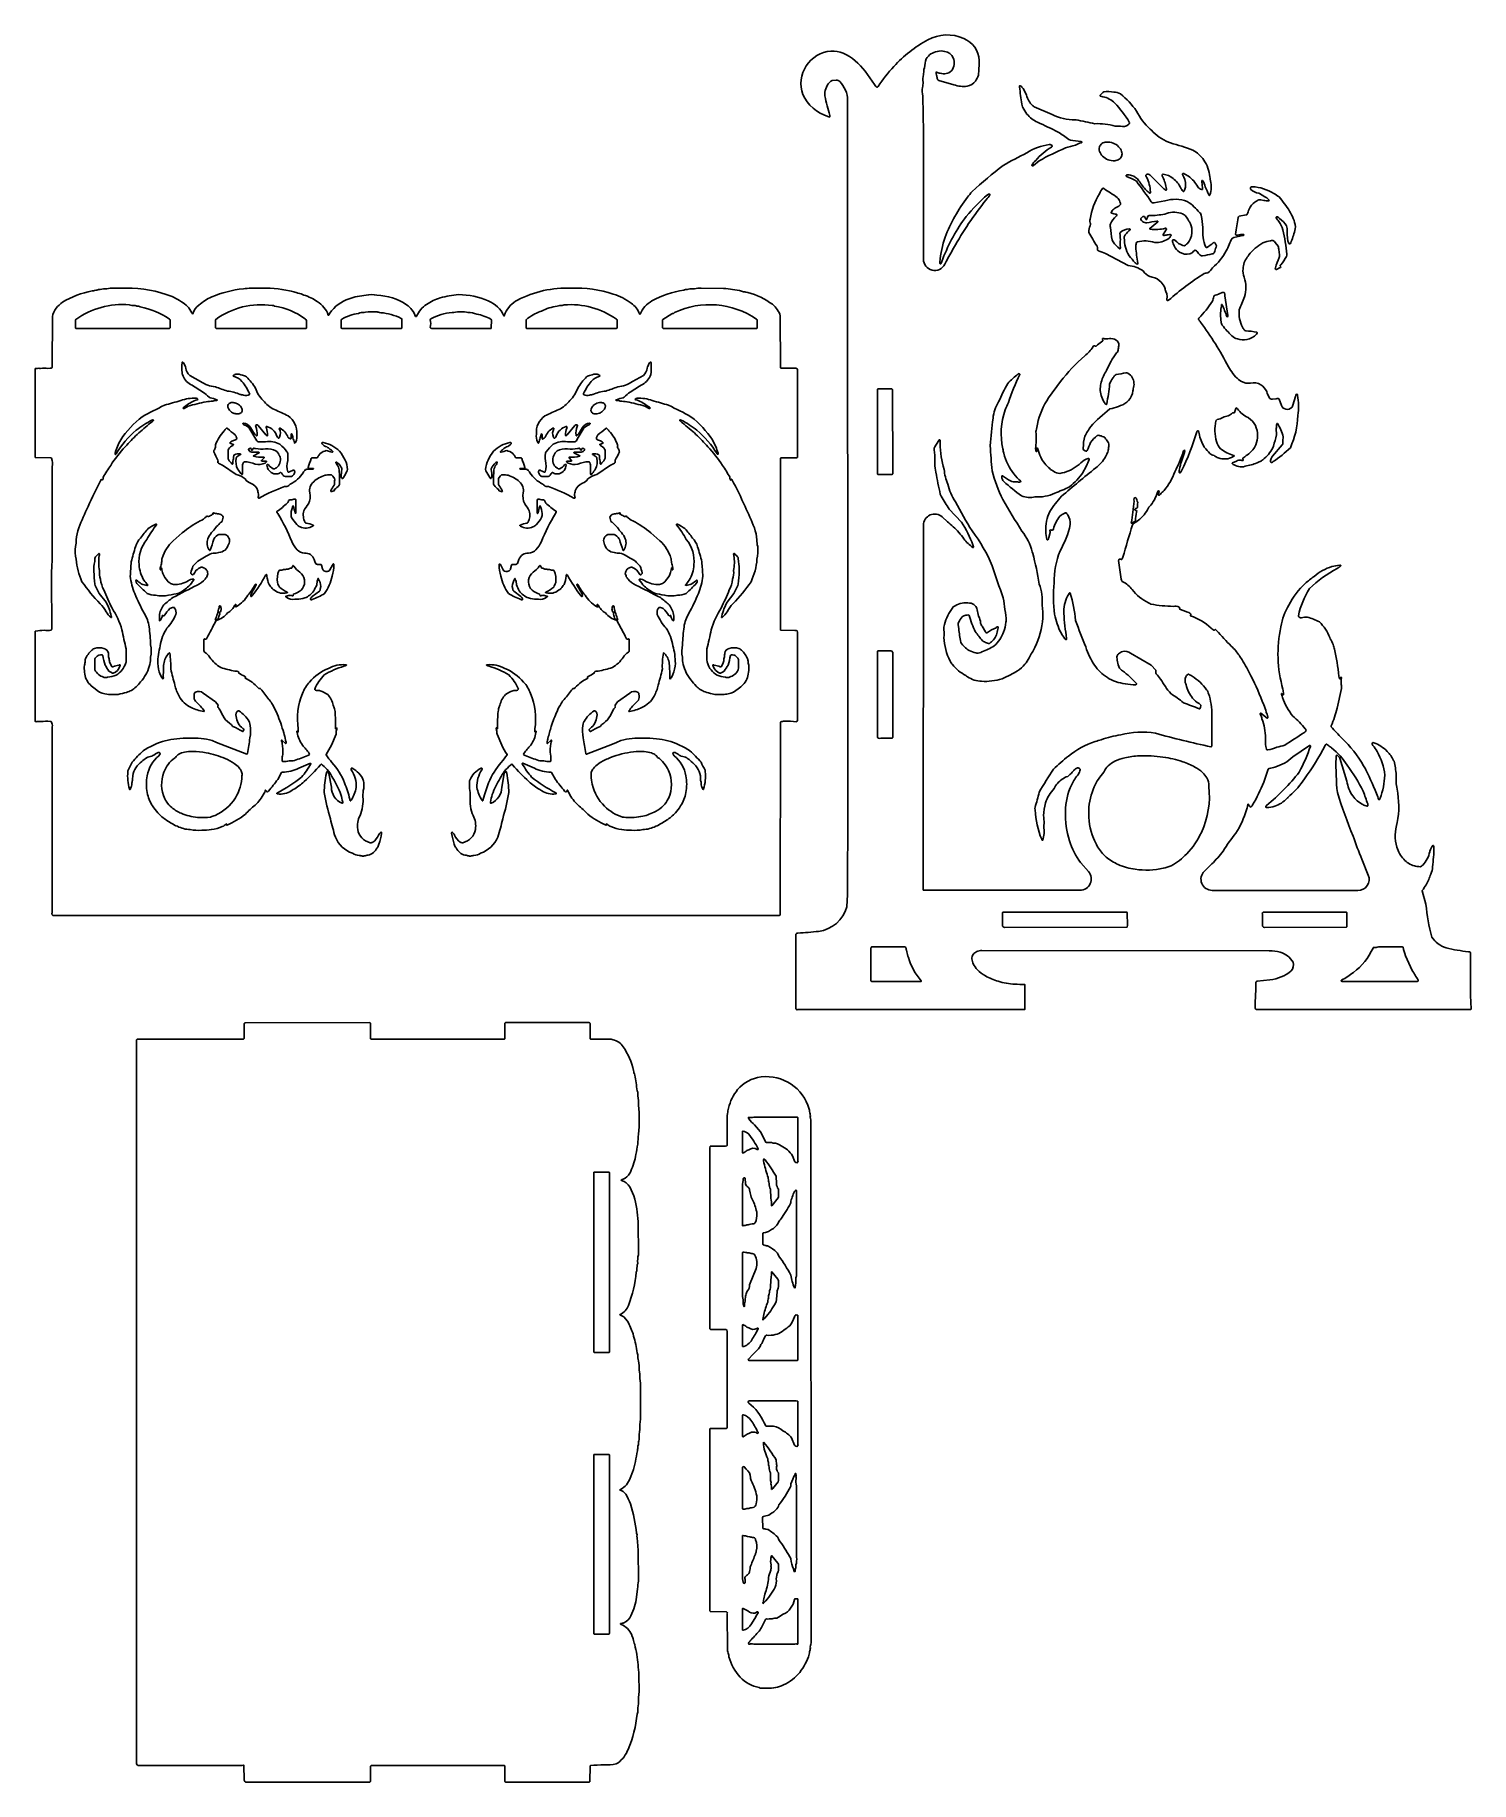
# Model space of a CAD drawing. Extents: x 5 to 388, y 8 to 473.
import ezdxf

# ---------------------------------------------------------------- set-up
doc = ezdxf.new("R2010")
doc.units = 0
doc.header["$MEASUREMENT"] = 0
doc.layers.add('Layer 1', color=7, linetype='Continuous')

msp = doc.modelspace()

# ---------------------------------------------------------------- linework, layer by layer
at = {"layer": 'Layer 1', "color": 0}
for points in [[(374.4531, 245.3631), (375.485, 241.7471, 0.0416), (377.0606, 232.985, 0.1699), (380.8783, 230.1281, 0.0355), (386.8229, 229.0845), (387.2094, 229.035, -0.3003), (387.3401, 228.8411), (387.3666, 217.4159), (387.5075, 213.8827, -0.464), (387.3072, 213.663), (330.5148, 213.6551, -0.4161), (329.9948, 214.0755), (329.9776, 216.0687, 0.0271), (330.1703, 220.9522, -0.3018), (330.5379, 221.2664), (333.9319, 221.6188, 0.1527), (339.5331, 223.9573, 0.2854), (340.0856, 226.284, 0.1856), (336.6285, 229.0006, 0.0246), (333.74, 229.374), (257.1505, 229.4071, 0.0897), (255.7848, 229.1251, 0.1412), (254.8484, 228.3967, 0.164), (254.5053, 227.1761, 0.1038), (254.8558, 225.8477, 0.0791), (255.9543, 224.3051, 0.0686), (258.0982, 222.642, 0.0617), (261.4639, 221.2139, 0.0544), (265.9427, 220.4426, 0.0244), (268.5544, 220.3965), (268.562, 213.6609), (208.0856, 213.6565, -0.4297), (207.5764, 213.8813), (207.5702, 233.5296, -0.4322), (208.1131, 234.0646, 0.0187), (213.6466, 234.5208, 0.3044), (221.1413, 241.0805), (221.3645, 244.3545), (221.428, 267.4544), (221.383, 456.0641, 0.1872), (219.2573, 461.0872, 0.1112), (218.333, 461.4402), (217.2921, 461.317, 0.0926), (216.5109, 460.8487, 0.1936), (215.3016, 457.2138, 0.0162), (216.6101, 452.0339), (216.6099, 451.6678), (216.5073, 451.597), (216.1305, 451.7451, -0.2087), (209.4058, 457.6145, -0.4886), (216.9188, 469.1857, -0.1033), (220.1707, 468.6124, -0.1294), (226.0364, 463.7908), (228.5646, 460.2302, 0.1096), (229.1509, 459.5576, 0.3575), (229.4917, 459.7417, -0.0411), (233.7142, 465.0807, -0.087), (242.7371, 472.1658, -0.2307), (252.3085, 472.5756, -0.2873), (256.4655, 466.6459, -0.0157), (256.2373, 462.7327), (256.2373, 462.7327, -0.0823), (255.4214, 461.184, -0.1858), (253.2137, 459.8348, -0.0801), (251.4317, 459.8001, -0.0448), (249.6991, 460.1932), (245.7123, 461.363, -0.3208), (245.274, 461.878, -0.083), (245.0877, 462.7759, -0.0752), (244.9432, 463.5331, -0.4464), (245.0723, 463.5909, 0.1234), (246.045, 463.2789, 0.2765), (249.0471, 463.8839, 0.2508), (249.5282, 467.4117, 0.2563), (247.2509, 469.0537, 0.1899), (245.2754, 469.0523, 0.2293), (242.3287, 467.1174, 0.0579), (241.8405, 464.7326), (241.6834, 464.3001, -0.0455), (241.5543, 462.8957, 0.0665), (241.4696, 460.8726, -0.1098), (241.2993, 459.4888, 0.0956), (241.4509, 457.2013), (241.5883, 447.5714), (241.5817, 413.7183, 0.7873), (247.2509, 412.3483), (247.6325, 413.0921, -0.0172), (249.6235, 416.6659, -0.019), (253.629, 423.2342, -0.0092), (258.306, 429.573, 0.0781), (259.3037, 430.8287, 0.3034), (259.277, 431.015, 0.2609), (258.6379, 430.9028, 0.0391), (252.973, 425.0992, 0.0677), (246.7504, 413.8261, 0.0054), (246.3698, 412.8167, -0.1014), (246.187, 412.49, -0.5524), (245.9566, 412.5566, -0.1235), (245.9036, 412.9463, -0.0554), (247.3435, 419.553, -0.0691), (253.3273, 430.2188, -0.0115), (254.5314, 431.7242, -0.0172), (262.8085, 438.6982, -0.0086), (269.1115, 442.0345, -0.1131), (275.0911, 444.2602, -0.2362), (275.867, 443.9737, -0.3083), (275.8937, 443.7871), (275.6762, 443.6103, 0.075), (271.4879, 440.0573, 0.0786), (270.4898, 438.8046), (270.4728, 438.6957, 0.5301), (270.8895, 438.6707), (272.4357, 439.9293, -0.0284), (279.4258, 443.3543, -0.0214), (282.0647, 444.1271, -0.0898), (283.5365, 444.6869, 0.171), (283.7676, 444.8237, 0.4142), (283.7472, 444.9786), (283.492, 445.0682, 0.0416), (280.7331, 445.4135), (280.3034, 445.6459, 0.0311), (277.4979, 447.587, 0.0062), (271.9738, 450.2455, -0.1259), (269.1631, 452.4059, -0.0618), (268.1041, 454.1431), (267.9528, 454.3585), (267.813, 455.0454, -0.0102), (267.1732, 459.6249, -0.1429), (267.2162, 459.9188, -0.3914), (267.3787, 459.9493, -0.1103), (268.1293, 459.1722, -0.0444), (269.0386, 457.4257, 0.1325), (270.6826, 454.64, 0.0243), (271.0838, 454.2904), (275.8841, 452.3073, 0.136), (282.0281, 450.8725), (282.1914, 450.8808, 0.008), (287.2952, 449.8291, -0.0756), (292.6721, 449.2088, 0.094), (293.1981, 449.1282, -0.0422), (294.0708, 449.138, 0.2355), (296.1586, 449.5483, 0.0341), (296.4399, 449.7908, 0.2781), (296.4268, 450.2519, 0.0547), (292.5347, 455.3429, 0.1374), (289.4074, 457.0228, 0.0259), (288.7833, 457.1242, -0.4659), (288.7242, 457.4945, -0.0578), (289.6452, 458.2813, -0.14), (292.3348, 458.2014, -0.1269), (294.1021, 457.8051, -0.0588), (298.3904, 453.2046, 0.095), (301.9866, 448.3586), (302.3295, 448.0563, 0.104), (306.8589, 444.9216, 0.012), (307.4137, 444.7069, -0.0137), (313.412, 442.7945, -0.1165), (316.2808, 440.1352, -0.1197), (317.935, 435.6564, -0.0149), (317.9922, 435.0243, -0.1191), (318.1077, 431.3184, -0.1262), (317.8434, 430.7535, -0.5435), (317.6144, 430.8203, 0.0158), (316.6926, 432.9825, 0.0833), (315.9354, 434.6968, 0.5314), (315.799, 434.671, 0.1414), (315.7563, 434.3772), (315.9702, 432.6116, -0.1426), (315.9266, 432.3172, -0.3297), (315.7585, 432.2785, -0.1429), (314.6722, 432.9825, 0.1197), (312.1939, 435.8263, 0.0509), (310.9464, 436.5198, 0.4607), (310.5752, 436.3992), (310.5553, 436.3489), (310.5962, 436.2439, -0.1645), (311.433, 433.446, -0.0573), (311.2794, 432.3802, -0.1282), (311.0134, 431.8157, -0.3867), (310.8249, 431.7817), (310.7045, 431.8678, -0.0451), (310.1337, 432.6566, 0.1267), (308.0988, 435.2576, 0.1312), (305.4646, 436.3449, 0.3885), (305.2008, 436.1067, 0.1211), (305.2137, 435.9497), (305.3901, 435.5689, -0.0703), (306.3102, 432.3989, -0.1437), (306.2671, 432.1053, -0.3912), (306.1042, 432.0748, -0.0256), (305.6414, 432.4369), (301.9549, 436.1154, 0.3201), (300.9985, 436.3011, 0.3298), (300.873, 435.9319), (301.0498, 435.5508, -0.0969), (302.0722, 431.6355, -0.1427), (302.0288, 431.3419, -0.3931), (301.8669, 431.3116, -0.0178), (301.0402, 431.9741, -0.0329), (298.9833, 434.6346, 0.1582), (297.0495, 436.023, 0.0907), (295.8287, 436.1678, 0.1759), (295.5999, 436.0315, 0.3027), (295.625, 435.8473, 0.1154), (295.91, 435.6384, -0.069), (298.3266, 434.5098, -0.0138), (302.3059, 428.9707, 0.2444), (303.0089, 428.7134), (305.9287, 429.2205, -0.1774), (311.8906, 429.0652, -0.0766), (315.1953, 426.0934), (315.3859, 425.9402, -0.1302), (315.6252, 425.4087, -0.0167), (316.057, 422.1129, 0.1315), (316.8497, 416.9363, 0.435), (317.0947, 416.8532, 0.042), (318.8158, 418.0719, -0.3844), (319.2184, 418.0868, -0.0119), (319.6184, 417.4777, -0.2354), (319.6495, 417.2475, -0.0087), (319.2238, 415.8466, -0.2453), (318.6661, 415.1387, -0.0426), (318.5368, 415.0977, -0.0198), (315.9767, 414.6233, -0.2527), (315.0869, 415.038, -0.0057), (314.3104, 415.9426, 0.4767), (313.6858, 415.9557, 0.0194), (313.3005, 415.4885, -0.1665), (312.5306, 415.1572, -0.2174), (309.8228, 415.6062, -0.1366), (308.4162, 417.2522, -0.0705), (307.9353, 418.458, -0.1623), (307.9846, 418.7615, -0.1959), (308.1921, 418.8783, -0.1907), (308.5883, 418.7427, 0.1083), (310.7424, 417.3317, 0.2657), (311.3951, 417.4341, 0.0356), (311.9605, 417.9307, 0.1519), (313.0976, 420.6885, 0.1191), (312.7535, 423.1638, 0.0224), (312.3435, 423.8812, 0.1512), (310.8004, 425.6814), (310.6562, 425.7652, 0.1938), (306.391, 425.8657, -0.0514), (302.3168, 425.3205, 0.0849), (301.6539, 425.3665, 0.2229), (301.4129, 425.1931), (301.2057, 424.6018, -0.1045), (301.0284, 424.2837, -0.5405), (300.8036, 424.3605), (300.6105, 424.9473, 0.3686), (300.2737, 425.1189, 0.2342), (299.5188, 424.5484, 0.2677), (299.5437, 424.3214, 0.2092), (300.5386, 423.4692, 0.0993), (301.0871, 423.4262, 0.0067), (303.7823, 423.8512, -0.18), (304.0397, 423.8017, -0.4165), (304.062, 423.6468), (301.8889, 421.887, 0.4168), (301.9113, 421.7321), (302.0125, 421.6884, 0.1004), (306.0469, 421.9651, -0.1841), (306.3037, 421.9154, -0.3066), (306.3297, 421.7295), (305.455, 420.2694, 0.3021), (305.4816, 420.0843, 0.1839), (305.738, 420.0346, 0.0084), (306.7871, 420.2019, -0.0929), (307.4372, 420.2705, -0.4578), (307.5656, 420.0415, -0.0586), (307.0855, 419.341, -0.1544), (303.7661, 418.1309, -0.0251), (303.2052, 418.1381, 0.14), (298.6214, 418.3325, 0.3003), (298.3105, 417.9796, 0.0586), (298.1462, 416.8836, 0.0054), (298.6703, 412.683, -0.1424), (298.627, 412.389, -0.3929), (298.4648, 412.3586, -0.0545), (298.0132, 412.7403, -0.0105), (296.3626, 414.6416, -0.1316), (295.1016, 419.4174, -0.2037), (295.3238, 420.222, -0.0108), (296.6662, 421.549, 0.4135), (296.6437, 421.7046), (296.3865, 421.7549, 0.1448), (294.1455, 420.961, 0.2836), (293.9465, 420.5136, -0.0316), (294.0513, 418.9706, 0.0662), (294.0904, 416.8248, -0.1428), (294.0463, 416.5314, -0.389), (293.8841, 416.501, -0.0885), (292.0953, 418.3671, -0.1038), (291.8381, 418.8686, -0.0133), (291.3908, 422.1769, -0.1602), (291.4139, 423.1465, -0.0834), (292.9028, 425.1628, 0.104), (293.1187, 425.4627, 0.4508), (292.992, 425.6935, -0.0705), (291.7444, 425.9459, -0.4105), (291.6079, 426.1799, -0.1048), (292.2894, 427.0386, -0.0846), (293.6672, 427.8658, 0.1381), (294.0602, 428.3259, 0.1924), (293.9248, 429.0148, 0.1091), (293.2475, 430.157, 0.0117), (289.6577, 432.5211), (289.5214, 432.613, 0.3768), (289.3294, 432.5784, 0.0628), (288.5202, 431.1653, 0.0988), (285.9983, 424.3769), (285.9547, 424.0971, 0.1549), (286.0002, 423.4305, -0.1217), (286.1079, 423.0461, 0.0251), (285.6651, 421.365, 0.1147), (285.6453, 420.8514, 0.0115), (287.8416, 417.1779, -0.1575), (287.9764, 416.5271, 0.04), (287.9563, 416.2125, 0.1588), (287.9828, 416.1336), (288.2693, 415.9239, 0.018), (290.0811, 415.2028), (296.1243, 411.9998, -0.1399), (300.1135, 410.5586, 0.1568), (301.9201, 409.1002, 0.0483), (302.5439, 408.9339, -0.1522), (304.8985, 407.5856, -0.0848), (305.9106, 406.0604, 0.0332), (306.1701, 405.1081, -0.0778), (306.535, 403.949, -0.0371), (306.4451, 403.164), (306.4184, 402.9651, 0.2867), (306.6046, 402.6716, 0.3389), (306.9137, 402.753, -0.0412), (316.4292, 409.8836, -0.1748), (317.0122, 410.0269, 0.1559), (317.3649, 410.0274, 0.0665), (318.6118, 411.4068, 0.0965), (322.2792, 415.9599, 0.0272), (323.0493, 417.6146, -0.0646), (323.8589, 419.2506, -0.1813), (324.3368, 419.514), (326.6999, 419.9922, 0.1707), (326.9314, 420.1279, 0.4257), (326.9103, 420.2815, 0.1803), (326.6534, 420.3296, 0.0077), (325.6042, 420.1607, -0.103), (324.9501, 420.0964, -0.3566), (324.7299, 420.4021, -0.0077), (325.4377, 424.7789, -0.3048), (325.7495, 425.1327), (327.6112, 425.5057, 0.2082), (327.858, 425.6885, -0.0137), (328.3837, 427.0379, -0.1484), (329.9123, 428.93, -0.0454), (330.4893, 429.2414, -0.2721), (331.5239, 429.5214), (332.2981, 429.3878, 0.0852), (333.4512, 429.2392, 0.1899), (333.6766, 429.3688, 0.3039), (333.6521, 429.5558, 0.0843), (332.3659, 430.3984, 0.0534), (330.9379, 431.3296, -0.1694), (328.8521, 432.3005, -0.4255), (328.8628, 432.9164, -0.1204), (329.2274, 433.0153, -0.1253), (334.9934, 431.2338, -0.0309), (336.3427, 430.2982, -0.0401), (339.1508, 426.5462, -0.0948), (340.7466, 422.3595), (340.6784, 421.7565, -0.0235), (339.6044, 418.3807, -0.1258), (339.3376, 417.8169, -0.3893), (339.1498, 417.7834, -0.2034), (338.672, 418.5375, -0.0496), (338.488, 421.8913, 0.0961), (338.3479, 422.5637, 0.0798), (336.4706, 424.5899, 0.0615), (335.9208, 424.9669, 0.4741), (335.5553, 424.8578), (335.5345, 424.8045), (335.5762, 424.7012, 0.0306), (336.2468, 423.7939, -0.0874), (337.3924, 421.5162, -0.0284), (338.4375, 415.041, -0.1243), (338.3516, 414.4524, -0.0693), (336.7832, 412.2227, 0.3062), (336.6715, 411.9325, -0.0506), (336.7687, 411.7632, -0.3865), (336.7117, 411.5126, 0.0485), (335.8492, 411.0385), (335.6942, 410.9487, -0.3329), (335.394, 411.0613, -0.2626), (335.3661, 411.4214, -0.0167), (336.3691, 414.1218, 0.1126), (336.4807, 414.6887, 0.0057), (336.2877, 416.1523, 0.0799), (336.0814, 417.1884), (335.2722, 418.1842), (335.1322, 418.4172, 0.3018), (334.1005, 418.6107, 0.109), (332.0501, 418.0455, 0.1058), (328.3003, 414.833, 0.0138), (327.8795, 414.2553, 0.1478), (326.7443, 411.1373, 0.0959), (327.0361, 408.8694, -0.1557), (327.1443, 403.6459, 0.0125), (325.7599, 400.1756, 0.1508), (326.6019, 395.5862, 0.0304), (327.056, 394.8421, 0.1552), (327.4782, 394.598, -0.0511), (330.3971, 394.232, -0.4103), (330.5313, 393.9998), (330.3159, 393.7008, -0.1526), (327.8004, 392.2752, -0.1454), (325.2714, 392.4913, -0.1537), (323.749, 393.2734, -0.0224), (321.2075, 396.082, -0.1021), (320.9202, 396.9907, -0.0925), (320.9364, 400.8368, 0.0173), (320.9868, 401.4939), (321.025, 401.6092, -0.5436), (321.1597, 401.6335), (321.2271, 401.5372, -0.0107), (322.4094, 398.445), (322.4771, 398.3491, 0.5474), (322.6114, 398.3733, 0.1399), (322.6538, 398.6667), (321.9354, 403.9736, 0.0803), (321.7894, 404.6981, 0.3282), (321.4354, 404.8692, 0.0441), (320.9895, 404.7614, -0.0838), (319.2932, 404.0999, 0.3035), (318.9818, 403.7481, -0.0341), (318.5963, 402.5068, -0.0396), (314.9818, 397.9492, 0.3453), (314.9101, 397.6696, -0.0125), (315.3968, 396.9168, -0.0432), (322.8297, 385.0251, 0.0832), (325.5571, 381.6017, 0.1709), (328.1946, 380.6175, 0.0314), (328.7003, 380.6433, -0.2146), (331.5309, 380.1837, -0.1395), (333.0519, 378.412, 0.0866), (333.9144, 376.5929), (334.1052, 376.4378, 0.0936), (334.6291, 376.3527), (335.5399, 376.4816, -0.1019), (336.1866, 376.5432, -0.2421), (336.3829, 376.3814), (337.0347, 374.6929), (337.1309, 374.39, 0.2324), (337.6858, 373.9005, 0.3087), (339.4158, 373.964, 0.0569), (339.8259, 374.2805), (340.0259, 374.7735), (340.732, 377.1366, -0.1257), (340.9964, 377.7004, -0.3909), (341.1591, 377.7293, -0.1507), (341.2791, 377.4648, -0.0802), (341.3459, 372.0256, -0.0989), (339.359, 363.4455, -0.0477), (334.7533, 359.748, -0.1122), (334.4286, 359.5248, -0.334), (334.1275, 359.6374, -0.2633), (334.1, 359.9982, -0.0852), (334.5586, 361.1705), (337.1557, 364.1862, 0.1258), (337.3537, 364.4557, 0.0646), (337.3534, 364.8893, -0.0089), (337.437, 366.3604, 0.107), (335.8917, 369.9048, 0.537), (335.7556, 369.8791), (335.717, 369.7637, -0.0354), (335.588, 368.564), (335.6561, 366.8582, -0.0146), (334.8632, 363.8888, -0.1149), (332.417, 360.5343, -0.0294), (331.6529, 359.9576, -0.1188), (330.8752, 359.6146, -0.0883), (327.6849, 358.6392, -0.2472), (324.3916, 358.8785, -0.1441), (323.8984, 359.182, -0.3025), (323.8729, 359.3669, -0.1711), (324.1026, 359.5065, 0.0602), (325.0154, 359.8747, -0.2462), (326.2696, 360.1034, 0.0225), (326.6403, 360.0292, 0.3629), (326.817, 360.0904, 0.2846), (326.8203, 360.3016), (326.7302, 360.4703, -0.3561), (326.7946, 360.7253, 0.0152), (327.5954, 361.3636, 0.1325), (329.809, 363.5478, 0.0267), (330.1432, 364.1839, 0.2165), (330.0259, 369.3278, 0.1359), (328.1953, 371.4283), (328.0774, 371.5022, -0.1219), (325.2526, 373.8039, 0.1104), (324.991, 374.0513, 0.4533), (324.7861, 373.8971), (324.5164, 372.8528, -0.4145), (324.3232, 372.7049, 0.2178), (323.9678, 372.7291, -0.0794), (322.8047, 371.9414, 0.0303), (321.3237, 371.5232, -0.0883), (319.8511, 370.9621, 0.3008), (319.5396, 370.6091, 0.1226), (319.6552, 365.0698, 0.0698), (320.7485, 363.159, 0.0989), (324.2301, 361.4104), (324.3407, 361.3642, -0.4151), (324.3611, 361.2086, -0.1678), (324.1305, 361.0711, -0.2258), (320.1155, 360.7481, -0.0627), (319.0107, 361.3363, -0.0947), (317.9206, 361.8909, -0.0119), (316.4244, 363.6221, -0.0687), (315.0182, 367.2352, 0.0325), (314.8355, 367.9087, 0.5416), (314.6056, 367.9769, 0.1019), (314.4232, 367.6495, -0.0427), (310.3481, 357.2519, -0.0279), (310.0027, 356.7468, -0.3914), (309.8392, 356.7185, -0.1629), (309.7265, 356.9763, -0.0732), (309.7788, 357.7262, -0.0286), (311.081, 361.8656, 0.0501), (311.2318, 362.5319, 0.3966), (311.0674, 362.7938), (310.9831, 362.7408, 0.1026), (310.8012, 362.4127, -0.0476), (308.5612, 357.0605, -0.0996), (305.6938, 352.0777, -0.0266), (304.7107, 351.0815), (304.4764, 350.784, -0.3715), (304.2853, 350.7842, -0.2907), (304.2262, 350.9919), (304.3687, 351.7442, 0.3995), (304.2032, 352.0025), (304.1193, 351.9495, 0.1009), (303.9357, 351.6234, -0.1157), (301.8426, 347.7501, -0.0135), (301.5185, 347.4088, -0.1128), (298.8672, 344.0929, -0.0499), (297.4575, 343.197), (297.2992, 342.8961, 0.006), (294.7329, 334.2632, -0.1259), (294.4662, 333.6993, -0.2077), (294.3899, 333.6684, -0.0673), (294.1422, 333.7105, 0.0619), (293.8707, 333.775, 0.2403), (293.6555, 333.6518, 0.1515), (293.5998, 333.3403, 0.0065), (294.2844, 328.3784, 0.2154), (294.7138, 327.692, -0.1322), (297.1575, 325.6361, 0.1003), (301.5517, 322.0752, 0.0136), (302.1981, 321.7638, 0.0468), (308.1626, 321.1591, -0.1253), (309.7557, 320.9767, -0.4474), (309.8381, 320.5606, 0.2915), (309.8875, 320.3869, -0.008), (312.2832, 319.499, -0.1438), (312.7774, 319.1953, -0.2109), (312.801, 318.9951), (312.7622, 318.7964, 0.2432), (312.7817, 318.6211, -0.0997), (318.2364, 315.3666), (318.4623, 315.1598, 0.0308), (318.9279, 314.7998, 0.2691), (319.1022, 314.8365), (319.2601, 314.9399, -0.2724), (319.4332, 314.9756), (319.6957, 314.7292, 0.0059), (323.6189, 310.5236, -0.0502), (324.8174, 309.2877, -0.0317), (326.5004, 306.8803, -0.0222), (328.8541, 302.6162, -0.0241), (332.2588, 294.9031, -0.0177), (332.9337, 292.9602, 0.0915), (333.1362, 292.4098, -0.0663), (333.3792, 291.7036, -0.1548), (333.3409, 291.4189, -0.3905), (333.1788, 291.3882), (331.5256, 292.7045, 0.3619), (331.3436, 292.6368, 0.2846), (331.3439, 292.418), (331.4228, 292.2382, -0.1121), (331.7921, 291.1608, -0.0807), (332.7447, 286.1093, 0.0742), (332.8244, 283.7759, 0.0813), (332.9738, 283.0528, 0.322), (333.3281, 282.8798, 0.0964), (335.7243, 283.6292, 0.0316), (337.8568, 284.1659, 0.0069), (342.9746, 287.4716, 0.0857), (343.4807, 287.8696, 0.3305), (343.3391, 288.5287, 0.0349), (340.0583, 291.909, -0.1008), (337.27, 296.8726), (337.1507, 297.2554, -0.0202), (336.975, 297.6352, -0.1876), (336.9942, 297.8912, -0.4697), (337.0628, 297.9047, -0.0772), (337.2921, 297.6499, 0.2997), (337.4175, 297.5502, 0.3069), (337.5506, 297.6362), (337.5562, 297.8133, 0.0174), (337.3906, 299.0683, -0.1242), (336.8327, 315.7117, -0.0911), (338.9811, 321.5154, -0.0867), (343.3226, 327.2596, -0.04), (345.6965, 329.1295, -0.1105), (350.4491, 331.7552, -0.0454), (352.5058, 332.1497, -0.1813), (352.7625, 332.1001, -0.4146), (352.785, 331.9444, -0.0496), (351.8273, 331.279, 0.0614), (344.4284, 325.8941, 0.0828), (341.5039, 318.6484, 0.2166), (341.5412, 318.4236, 0.2375), (342.3189, 318.1363, -0.0408), (343.855, 318.2848, -0.0437), (347.1003, 317.0342, -0.1051), (349.8802, 312.832), (349.9999, 312.5212, -0.0353), (350.7552, 310.9854, 0.0523), (351.127, 309.7568, -0.0231), (352.2891, 302.5665, 0.0706), (352.4325, 301.8465, 0.3258), (352.5811, 301.8119, 0.2762), (352.6728, 301.9502), (352.7182, 302.0833, -0.1065), (352.824, 302.2781, -0.4218), (352.893, 302.2844, -0.1985), (352.9804, 302.048, 0.0931), (352.9273, 300.3387, -0.0391), (352.9873, 299.2999), (351.7933, 294.0217, -0.0397), (350.2316, 289.2773, 0.2603), (350.269, 289.0502, 0.0115), (353.0557, 286.0279, -0.0757), (358.8892, 278.6444, -0.0094), (359.4914, 277.5464, -0.0161), (362.6886, 270.397, 0.032), (362.8717, 269.7235, 0.5436), (363.1015, 269.6557), (363.2846, 269.9829, 0.0804), (364.5178, 276.1722, 0.1066), (362.4503, 282.4812, 0.0332), (361.3757, 284.0537, -0.0989), (361.1816, 284.4245, -0.2697), (361.2792, 284.7665, -0.3439), (361.593, 284.7966, -0.1196), (365.1558, 282.5077, -0.0719), (366.8857, 280.0944), (367.0373, 279.8788, -0.0253), (367.5808, 276.2627, 0.0662), (367.7958, 272.4536, -0.0952), (367.839, 263.5078, 0.1547), (367.7645, 256.984, 0.123), (369.5612, 253.7352, 0.135), (372.4084, 251.9777, 0.0544), (373.6393, 251.7674, 0.2317), (374.3046, 251.8923, 0.032), (374.6913, 252.1992, 0.1225), (376.5205, 255.75), (376.56, 255.9203, -0.0782), (377.29, 257.3971, -0.5457), (377.5204, 257.3279, -0.0626), (377.6161, 256.9248, -0.0299), (377.2452, 251.7177, -0.1266), (376.7626, 249.8106, -0.0519), (375.529, 246.9662, -0.0434), (374.524, 245.4467), (374.4531, 245.3631)], [(294.4207, 441.2425, 0.1531), (294.3918, 442.4147, 0.119), (293.5896, 443.6836, 0.1008), (292.1207, 444.6458, 0.1162), (290.3353, 444.9349, 0.1312), (289.1287, 444.5244, 0.1694), (288.466, 443.6292, 0.1531), (288.4949, 442.457, 0.119), (289.2971, 441.1881, 0.1008), (290.766, 440.2259, 0.1162), (292.5514, 439.9368, 0.1312), (293.758, 440.3473, 0.1694), (294.4207, 441.2425)], [(4.81885, 290.678), (4.81945, 314.0785), (4.84425, 314.4602, -0.3002), (5.03868, 314.5893, -0.03), (7.22497, 314.7744, 0.0962), (9.1187, 314.8043, 0.3186), (9.27919, 315.5144), (9.24655, 328.5377, -0.0319), (9.38145, 332.9565), (9.42535, 358.3684, 0.1008), (9.22111, 360.638, 0.3441), (9.0277, 360.7642), (4.94825, 360.7985, -0.2917), (4.8272, 360.9925), (4.81925, 384.1322), (4.84755, 384.5102, -0.3824), (5.02523, 384.6074, 0.1417), (5.45017, 384.576, -0.1303), (6.14128, 384.5697), (6.31735, 384.5566, -0.0771), (8.25783, 384.5699), (8.90265, 384.6386, 0.4393), (9.41354, 385.1619), (9.44515, 398.3945, -0.1424), (10.47229, 400.637, -0.0704), (12.15294, 402.2292, -0.0962), (20.06695, 405.2271), (20.36935, 405.2906, -0.1344), (21.02921, 405.4059), (21.33175, 405.4802, -0.1328), (22.22456, 405.6309, -0.0798), (23.95537, 405.8179), (24.44915, 405.9028, -0.0686), (25.31793, 406), (27.62605, 405.9765, -0.091), (39.79555, 404.3185, -0.0711), (43.83619, 402.3816, -0.1428), (46.61216, 399.4115, 0.3267), (46.90913, 399.1509, -0.1447), (48.50764, 401.4784, -0.073), (51.90727, 403.658, -0.0736), (60.34357, 405.81, -0.0558), (64.38511, 405.9742, -0.0644), (72.6826, 405.2477, -0.1185), (73.46321, 405.0566, -0.0492), (74.72617, 404.7129), (74.89975, 404.6497, -0.1028), (76.45722, 404.1357, -0.0876), (80.01351, 402.3849, -0.1774), (82.98167, 398.8226, 0.5801), (83.1062, 398.7627), (83.38565, 399.3249, -0.1683), (88.5098, 403.1086, -0.0758), (93.06369, 404.0897, -0.117), (95.9398, 404.1091, -0.1396), (103.8303, 401.5645, -0.1507), (106.2552, 398.434, 0.6484), (106.5274, 398.5219, -0.1442), (109.1276, 401.6599, -0.069), (112.7926, 403.398, -0.0429), (117.698, 404.2531, -0.1038), (125.6201, 402.5691, -0.1996), (129.745, 398.6247, 0.5872), (129.8595, 398.571), (130.0882, 399.3268, -0.1505), (133.3995, 402.8073, -0.1306), (147.7184, 405.9744, -0.0915), (158.9376, 404.3736, -0.0958), (163.6942, 401.9605, -0.1769), (165.908, 399.1008, 0.716), (166.0608, 399.0874, -0.1577), (169.2317, 402.5679, -0.0921), (177.6876, 405.4723, -0.1126), (178.6501, 405.6116), (178.9542, 405.6759), (179.3007, 405.7927), (180.6107, 405.8129, -0.1002), (182.3605, 406.0019), (188.3189, 405.9321, -0.0197), (193.1124, 405.209), (193.6448, 405.0341, -0.1364), (194.2377, 404.9061), (194.8243, 404.7923, -0.0986), (201.3187, 401.6719, -0.1676), (203.4126, 398.5691), (203.444, 384.8574, 0.4396), (203.6534, 384.6476), (207.5624, 384.6295, -0.4274), (208.0371, 384.1401), (208.0537, 361.2804), (208.026, 360.9022, -0.2946), (207.8345, 360.7814), (203.6538, 360.7631, 0.4352), (203.4455, 360.5547), (203.444, 314.996, 0.4398), (203.6534, 314.786), (207.2878, 314.7267), (207.6517, 314.7533, -0.3874), (208.0371, 314.2787), (208.0372, 290.8335, -0.301), (207.7618, 290.3878, 0.0462), (204.4923, 290.51, 0.1509), (203.6016, 290.3622, 0.2649), (203.4446, 290.1172), (203.4354, 239.2634), (203.4073, 238.8854, -0.2958), (203.2155, 238.7662), (9.65725, 238.7663, -0.3151), (9.31618, 239.2431, 0.0564), (9.42248, 240.2007), (9.42435, 289.0846, 0.1419), (9.2182, 290.3291, 0.2524), (8.91359, 290.4992, 0.0422), (6.36468, 290.4213), (6.16165, 290.4211, 0.1318), (5.02428, 290.4186, -0.5749), (4.81885, 290.678)], [(15.60391, 395.4423, 0.2931), (15.72575, 395.2504), (16.10395, 395.224), (40.59041, 395.2319, 0.4368), (40.80095, 395.4425), (40.80143, 397.5067, 0.2976), (40.64317, 397.7156, 0.101), (32.85491, 401.015, 0.1394), (31.98245, 401.1871), (31.80334, 401.25, 0.1629), (31.27003, 401.3705, -0.0886), (29.93072, 401.5458, 0.1737), (15.67605, 397.6613), (15.60645, 397.5065), (15.60391, 395.4423)], [(52.94285, 395.4421, 0.2923), (53.06215, 395.2477), (53.44035, 395.2209), (76.96456, 395.2319, 0.2963), (77.15552, 395.3518, 0.032), (77.17054, 397.3199, 0.1682), (76.80229, 397.8112, 0.1194), (68.65204, 401.2082, 0.1463), (68.02908, 401.3716, 0.1936), (53.00365, 397.6649), (52.94285, 397.5067), (52.94285, 395.4421)], [(135.6969, 395.4421, 0.2939), (135.818, 395.2492), (136.1963, 395.2238), (159.7205, 395.2325, 0.4375), (159.9308, 395.4425), (159.9317, 397.5067, 0.2926), (159.7737, 397.7169, 0.1764), (145.8399, 401.5233, -0.1252), (144.658, 401.3651), (144.3109, 401.2508), (144.0085, 401.1855, 0.0813), (139.7941, 399.8632), (139.4713, 399.7875, 0.0593), (135.7597, 397.6649), (135.699, 397.5067), (135.6969, 395.4421)], [(172.0711, 397.5073), (172.0728, 395.4425, 0.2964), (172.1925, 395.2513), (172.5705, 395.224), (197.057, 395.2313, 0.2953), (197.2483, 395.3518, 0.028), (197.2663, 397.5067, 0.2968), (197.1095, 397.7165, 0.2675), (175.2589, 399.4632, -0.1002), (174.5639, 399.1391), (172.1328, 397.6676), (172.0711, 397.5073)], [(86.43768, 395.4425, 0.4604), (86.64015, 395.2325), (102.3689, 395.2313, 0.2935), (102.5609, 395.3518), (102.5793, 397.6992, 0.3017), (102.4205, 397.908, 0.0988), (96.93532, 399.4484, -0.1869), (96.3909, 399.5579, 0.1255), (95.56164, 399.6499, 0.0199), (92.91645, 399.5989), (92.46692, 399.46, 0.1329), (91.01497, 399.2629, 0.0899), (86.48865, 397.6609), (86.43805, 397.5071), (86.43768, 395.4425)], [(110.1566, 395.5306, 0.3281), (110.5918, 395.2388), (126.2333, 395.23, 0.297), (126.4248, 395.3514), (126.4444, 397.5067, 0.3027), (126.2846, 397.7152, 0.0666), (122.5388, 399.0876, 0.1043), (120.2079, 399.4515), (119.7745, 399.6112, 0.0681), (115.9522, 399.4577, 0.1134), (110.3168, 397.8143, 0.333), (110.1697, 397.5593, -0.1077), (110.1566, 395.5306)], [(283.2966, 245.4836, 0.6443), (285.5614, 250.4556), (283.4916, 252.8285), (283.4615, 252.8631, -0.0871), (280.5105, 258.6574, -0.0865), (279.4145, 266.4588, -0.1129), (281.0838, 273.6274, -0.0558), (282.8689, 276.427, 0.0724), (283.3119, 277.5996, 0.1239), (283.3168, 277.7268, 0.3006), (282.6134, 278.0829, 0.1386), (282.2668, 277.9273, 0.0657), (281.6302, 277.3864, 0.0097), (281.201, 276.9149, -0.0319), (280.4324, 276.1162, -0.0569), (280.0394, 275.8395, 0.1328), (277.3083, 273.9495, 0.0556), (276.3932, 272.6034, 0.1136), (274.124, 268.7701, 0.0787), (273.5897, 265.3647, -0.0205), (273.7496, 263.2513, 0.0815), (273.733, 261.6146, -0.0388), (273.7918, 260.5749, -0.0115), (273.3516, 258.8282, -0.3051), (273.2567, 258.7812, -0.2854), (273.1764, 258.8559, -0.0274), (273.0879, 259.076, -0.086), (271.3538, 266.8942, -0.0879), (271.3099, 267.5908, 0.0244), (272.4298, 271.6102, -0.0161), (276.1985, 277.7151, -0.0308), (280.2717, 281.2566, -0.0914), (287.3614, 285.1224, -0.0198), (288.9661, 285.5737, -0.0671), (294.1405, 286.8787, -0.0999), (303.3957, 287.362, 0.0174), (318.1929, 283.7121, 0.3181), (318.3612, 283.7516), (318.406, 284.0447, 0.0083), (318.4461, 291.4063, 0.0776), (317.778, 297.2018, 0.0277), (317.3438, 298.4193, 0.0802), (317.1083, 298.8156), (317.0616, 298.8656), (317.0491, 298.8787, 0.1012), (313.1565, 302.564, 0.02), (312.3038, 303.0423, 0.1927), (312.0037, 303.0252, 0.1983), (311.3124, 301.4976, 0.1399), (311.5998, 300.2547, 0.1241), (313.2877, 296.7227, 0.0841), (315.0233, 295.2424, -0.0311), (315.4658, 294.8461, -0.2149), (315.4909, 294.6206, 0.0111), (315.3345, 294.0197, -0.416), (315.1245, 293.8588, -0.009), (310.8664, 295.474, 0.0393), (307.4953, 297.8855, -0.05), (304.7805, 301.7842, 0.0669), (303.6304, 303.1323, -0.1584), (303.4721, 303.566), (303.4983, 303.7542, 0.0392), (303.5178, 304.0702, 0.1546), (303.4918, 304.15), (302.2543, 305.5243), (296.7515, 308.67, 0.238), (294.6791, 309.1067, 0.1285), (293.5799, 308.4678), (293.3754, 308.3076, 0.1968), (293.1535, 307.5034, 0.0053), (293.3463, 306.0393, 0.1756), (294.1853, 304.2988, 0.0583), (294.6253, 303.9687, -0.0571), (298.314, 300.5504, -0.2547), (298.301, 300.3143, -0.3201), (298.1082, 300.2279, -0.0689), (292.7943, 301.0915, -0.1122), (288.6701, 303.7028, -0.0463), (287.2049, 305.4601, -0.07), (284.8175, 310.3264, -0.0097), (282.1183, 317.4235, 0.0455), (280.6976, 324.6957, 0.5414), (280.4668, 324.7633, 0.1038), (280.2845, 324.4378, 0.1308), (278.9765, 319.8313, 0.0138), (278.9802, 319.2955, 0.0207), (279.7201, 312.6056, -0.1431), (279.6771, 312.3121, -0.3908), (279.515, 312.2829), (279.2534, 312.5303, -0.0302), (278.2539, 314.0733, -0.0699), (276.5168, 319.0529, -0.0559), (276.393, 327.3909, -0.097), (277.9896, 335.9633, 0.0721), (280.7092, 342.9409, 0.1745), (280.0188, 345.5876, 0.024), (279.8101, 345.8568, 0.3703), (279.3421, 346.0859, 0.0782), (279.2321, 346.0338, 0.0447), (277.952, 345.2372, 0.0849), (276.2074, 341.7819, -0.3348), (275.9022, 341.4294, -0.1677), (275.6986, 341.4663, 0.1656), (275.3038, 341.4991, 0.425), (275.2524, 341.2583, -0.1736), (275.3823, 340.8786), (274.9685, 339.4882, -0.1243), (274.7031, 338.9242, -0.5491), (274.4745, 338.9927, -0.0407), (274.1748, 341.1183, -0.1343), (275.2731, 346.4756, -0.0368), (278.3713, 350.4978, -0.0085), (287.4987, 358.0846, 0.1179), (290.0701, 361.0377, 0.011), (290.2539, 361.4027, 0.0425), (290.7944, 362.6039, 0.0131), (290.9218, 363.4831, 0.1723), (290.8595, 364.7224, 0.0333), (290.1366, 365.8536, 0.0902), (289.8134, 366.2523, 0.043), (288.6411, 366.6562, 0.2802), (287.8879, 366.6668, 0.0619), (286.1052, 364.8547, 0.0053), (285.2314, 362.7078, -0.1946), (285.0494, 362.5275), (284.9455, 362.5394, 0.0212), (284.4714, 362.7236, -0.3221), (284.147, 363.1486, -0.0675), (284.1563, 363.2938, -0.0475), (284.5446, 366.4837, -0.0187), (286.1494, 369.1089, -0.0397), (291.2557, 373.7726), (291.8554, 373.9327, 0.0914), (294.0999, 374.7043, 0.1547), (296.2216, 376.0092, 0.144), (297.4221, 378.6464, 0.0232), (297.4745, 379.1572, 0.2245), (297.229, 382.1643, 0.1462), (296.0378, 383.2901, 0.1596), (295.5224, 383.389, 0.0132), (292.9483, 382.9236, 0.1511), (292.4843, 382.6493, -0.0066), (292.0563, 382.0163, 0.0741), (291.1964, 380.4209, -0.0132), (290.4578, 375.1208, -0.5415), (290.1556, 375.0313), (290.134, 375.0529, -0.0583), (289.7135, 375.6335, -0.1499), (288.7095, 379.2169, -0.0675), (288.9771, 380.9475, -0.088), (290.3987, 384.0554, -0.0658), (293.0511, 388.7793), (293.2537, 388.9407, 0.1287), (293.4694, 389.4213, -0.016), (293.612, 390.6172, 0.2042), (293.3632, 391.787, 0.1839), (291.5604, 392.5815, -0.063), (289.8168, 392.503, 0.0221), (289.4455, 392.579, 0.3616), (289.2689, 392.5174, 0.2837), (289.2652, 392.3062, 0.0504), (289.3624, 392.1369, -0.283), (289.3626, 391.9539), (289.0673, 391.7062, 0.0104), (287.6432, 390.5337, -0.2171), (287.1819, 390.5904), (287.0381, 390.6157, 0.3194), (286.7425, 390.2931, -0.0794), (284.5561, 387.9264, 0.0549), (278.1351, 381.0585), (274.9362, 376.7901, 0.093), (271.941, 369.7423, 0.0202), (271.6246, 367.9942), (271.539, 367.7354), (271.5879, 367.0343, -0.0675), (271.5803, 364.7303, 0.0566), (271.5102, 362.7034, 0.149), (271.6287, 362.4401, 0.5396), (271.7635, 362.4633), (271.7926, 362.5866), (271.811, 363.2042), (271.8398, 363.3279, -0.5407), (271.9752, 363.3511), (272.0964, 363.0876, 0.0198), (272.8386, 360.8953, 0.0991), (275.2415, 357.868, 0.1013), (275.5909, 357.51), (276.2366, 357.1644, 0.1288), (277.8897, 356.5882, 0.1221), (282.5658, 358.5956, 0.0271), (283.5316, 359.4049, -0.1378), (285.4431, 360.5609, -0.1874), (285.6989, 360.5107, -0.257), (285.7321, 360.3188, -0.0353), (284.1341, 356.9239, -0.0747), (280.4915, 353.0241, -0.0352), (276.5521, 351.3505, -0.1383), (271.3338, 350.3669, -0.1634), (267.7269, 350.5956, -0.0251), (262.9688, 354.4542, -0.1839), (262.4626, 355.6204, -0.1461), (262.5047, 355.9141, -0.3929), (262.6685, 355.9448, 0.0298), (264.7854, 354.5902, 0.163), (265.5016, 354.354, -0.0674), (266.6085, 354.3197, 0.0829), (267.2713, 354.2722, 0.1915), (267.4978, 354.4005, 0.3034), (267.4733, 354.5883, -0.0646), (265.6754, 356.4431, -0.1004), (263.0114, 361.9575, -0.0189), (262.7443, 363.1737, -0.1446), (263.367, 373.5229, -0.0311), (264.221, 375.4748, -0.0341), (267.2355, 382.9721), (267.2526, 383.0806, 0.529), (266.8365, 383.103, 0.0558), (264.0571, 380.5619, 0.0313), (261.6225, 375.6572, 0.1179), (260.1203, 371.2961, 0.0176), (259.3809, 363.9896, 0.0116), (259.8782, 357.3102, 0.0586), (262.773, 349.6156, 0.0157), (267.8277, 341.2291, -0.0989), (270.5838, 335.6847), (270.687, 335.291, -0.028), (272.4138, 327.1185, -0.1122), (273.2095, 321.4591, -0.0618), (273.3921, 318.0061, -0.101), (271.2478, 310.219, -0.0126), (269.7516, 307.4358, -0.0364), (268.6091, 305.7241, -0.0839), (266.6635, 303.975, -0.0275), (264.7687, 302.9165, -0.005), (262.5485, 301.8406, -0.0273), (259.8001, 301.2848, -0.0599), (257.0826, 301.2138, -0.1535), (253.3204, 302.4028, -0.0198), (252.8623, 302.746, -0.1105), (249.3211, 305.6492, -0.0244), (248.6598, 306.5737, -0.0987), (247.0496, 312.8631, 0.0803), (247.0397, 314.8522, -0.1172), (247.2183, 316.3538, -0.109), (249.3954, 320.8121), (249.5235, 321.0362), (250.0065, 321.2944, -0.1773), (253.8768, 322.0293, -0.2112), (255.3112, 321.4112, -0.1357), (255.9222, 320.2531, 0.0235), (256.2876, 318.5595, -0.0747), (256.8274, 316.6861, 0.0443), (257.1847, 315.8878), (258.1338, 314.3274, 0.2001), (258.358, 314.1217, 0.2077), (258.644, 314.2019, -0.0433), (260.9218, 315.466, -0.0229), (261.2538, 315.6679, -0.3617), (261.4479, 315.6637, -0.2837), (261.51, 315.4531), (261.3947, 315.0725, -0.1455), (260.254, 312.2617, -0.0834), (259.1406, 311.2777, -0.3087), (258.9378, 311.2408, 0.0124), (258.3803, 311.4555, -0.1009), (257.3064, 311.9966, -0.0152), (255.3862, 314.4213, -0.0386), (253.7897, 318.7053, 0.3204), (253.4327, 318.8763, 0.0494), (252.3791, 318.6563, 0.1488), (251.9051, 318.3936, 0.0348), (250.9289, 316.8953, 0.1218), (250.842, 316.3066), (250.9801, 315.2025, 0.0195), (251.5493, 311.5673, 0.1327), (253.7731, 309.3921, 0.0922), (255.5602, 308.8), (255.7865, 308.7021, 0.1485), (257.1701, 309.0631, 0.0512), (260.4557, 310.6176, 0.112), (262.9168, 314.3178, 0.0604), (263.5786, 316.9305), (263.665, 317.1887, 0.0174), (262.8511, 323.4309, -0.0119), (259.9341, 331.999, 0.0602), (254.5705, 341.2594, -0.0187), (250.083, 349.0341, -0.0776), (248.0513, 353.7142, -0.0874), (247.1208, 357.6732, -0.0708), (246.0173, 364.5207, 0.0634), (246.0585, 365.2785, 0.1625), (245.9459, 365.5356, 0.3918), (245.7831, 365.5074, 0.0242), (244.6463, 363.7097, 0.1632), (244.4354, 362.8954), (244.5979, 361.4399, 0.0599), (244.8966, 356.8998, 0.0111), (246.0771, 351.045), (246.3049, 350.4954, 0.0149), (248.4579, 347.075), (251.7394, 343.6147, -0.0634), (254.7475, 337.5173, -0.0236), (254.9264, 337.1404), (254.9392, 336.9918, -0.3301), (254.8381, 336.8337), (254.7425, 336.8531, -0.0784), (252.3569, 339.1416, 0.0667), (249.5059, 342.3728, -0.0068), (247.9776, 343.7251), (246.5859, 344.9904, 0.6511), (241.5678, 342.7713), (241.5487, 245.5388), (283.2966, 245.4836)], [(17.3297, 327.7373, 0.04), (22.19265, 321.8338, -0.0672), (23.74294, 319.7232, 0.0773), (25.07705, 318.1912), (25.13691, 318.1706, 0.346), (25.21615, 318.2494), (25.2211, 318.3344, 0.0256), (25.13928, 318.565, 0.0684), (23.7423, 322.3068), (21.93492, 324.5903, -0.0157), (20.85122, 326.7365), (20.75325, 327.0694, -0.0126), (20.51253, 330.4889, -0.0684), (20.72332, 333.0779), (20.74787, 333.9146, -0.1831), (20.95608, 334.3521, -0.0254), (21.84836, 335.2498, -0.3449), (21.95581, 335.2491, -0.177), (22.00554, 335.0928, -0.0724), (21.91166, 334.6699, 0.0803), (22.01459, 330.6988, 0.0983), (22.26263, 328.3732, 0.0846), (23.1562, 325.5293, 0.0199), (25.35761, 320.6919, -0.0639), (27.9916, 314.9283, 0.0132), (29.11039, 309.8033, -0.0198), (29.08046, 306.2027), (29.00187, 306.066, -0.1863), (26.42861, 302.8255, -0.0468), (24.17315, 302.2831, -0.1318), (23.24944, 302.2202), (23.11228, 302.2984, -0.2161), (20.77328, 304.2653, -0.0221), (20.72935, 306.3718), (20.7384, 307.008, -0.1384), (20.8467, 307.331, -0.0365), (21.60893, 308.0762, -0.1377), (21.93772, 308.1761, -0.0437), (22.63621, 308.1931, -0.2928), (22.8511, 308.0605, 0.0425), (23.49942, 305.484, 0.0155), (24.52153, 303.9225, 0.0926), (25.16555, 303.5085, -0.0112), (25.50575, 303.3308, 0.272), (25.63968, 303.3311, 0.2439), (27.4294, 305.2407), (27.53749, 305.4435, 0.3165), (27.51621, 305.5685, 0.3163), (27.39151, 305.5906, 0.0214), (27.15961, 305.5105, 0.0401), (25.57939, 305.0295, -0.1848), (25.38797, 305.0133, -0.1959), (25.2618, 305.152), (24.78874, 306.1278, -0.0482), (24.62941, 306.614, 0.0835), (24.4479, 307.7246, -0.0265), (24.36284, 308.7162, 0.3468), (23.2025, 309.925, 0.1563), (20.64301, 309.9039), (20.30884, 309.8074), (20.20635, 309.6941, 0.1177), (18.40736, 307.4027, 0.1334), (18.15889, 306.5746, -0.0919), (17.98857, 305.4526, 0.1107), (18.46765, 301.7446, 0.1324), (20.83594, 299.1606, 0.1564), (23.41954, 297.8684, 0.0583), (25.45015, 297.6251, 0.0188), (26.99769, 297.6665, 0.0125), (29.19201, 298.2345, 0.0506), (30.52473, 298.7598, 0.0728), (31.74112, 299.6789, 0.0245), (32.96953, 301.0477), (33.34806, 301.5047, 0.113), (35.42158, 305.6754, 0.0706), (35.61062, 307.64, 0.1275), (35.6005, 310.9102, 0.0317), (35.21358, 315.6914, 0.1134), (33.89842, 319.3283, -0.0166), (31.38587, 324.5681, -0.0645), (30.20378, 329.1985, -0.0132), (30.47658, 333.0133, -0.0201), (31.60205, 337.0559, -0.1305), (32.95748, 339.3611, -0.0337), (34.96209, 341.8779, -0.0547), (36.97897, 343.0277, -0.4629), (37.2451, 342.9728), (37.22443, 342.9134, 0.0374), (34.61586, 338.9944, 0.2002), (32.57163, 332.2119, 0.1301), (33.86267, 328.121, 0.0643), (34.85658, 326.8931, -0.3451), (34.85572, 326.7848, -0.1776), (34.69832, 326.7355, -0.0725), (34.27544, 326.8296, 0.059), (33.5651, 326.9613, -0.1459), (33.12456, 327.1672, -0.028), (31.88067, 328.1456, 0.3462), (31.77237, 328.1449, 0.1661), (31.71918, 327.9837, 0.2004), (31.94182, 327.2751, 0.0242), (34.66538, 324.6172, 0.143), (36.9695, 324.1219, 0.1219), (40.41975, 324.1463, 0.0319), (43.10714, 324.6893, 0.0747), (45.80098, 326.5171, 0.0382), (47.13229, 328.2681, 0.2912), (47.12798, 328.3796, 0.1653), (46.96757, 328.4339, 0.1286), (45.63303, 327.9766, -0.1375), (41.74697, 326.9622, -0.1156), (40.73282, 327.4548), (40.3474, 327.7152, -0.1007), (40.15405, 327.9524, -0.1013), (38.87441, 329.9026, -0.0219), (38.59084, 331.2134), (38.53615, 331.3743, 0.4759), (38.44679, 331.3749), (38.41729, 331.3082), (38.35055, 330.9619), (38.32083, 330.8954, -0.4749), (38.23191, 330.8961, -0.162), (38.17894, 331.0565, -0.0647), (38.40416, 332.1916, 0.0772), (38.61366, 333.4894), (38.64446, 333.8894), (38.72262, 334.0266, -0.1248), (41.63802, 338.6473), (44.07865, 340.7279, -0.0549), (48.82663, 343.9463, 0.0795), (50.44582, 345.058, -0.3197), (50.66501, 345.2098), (50.75545, 345.1809, 0.1905), (51.04763, 345.1021, -0.01), (52.06953, 345.6182), (52.28183, 345.7278, 0.3236), (52.29798, 345.8309, -0.0536), (52.2504, 345.9362, -0.3244), (52.2715, 346.0549, -0.3243), (52.39079, 346.0717, -0.0195), (52.62333, 345.9911, 0.0551), (53.75396, 345.8583, -0.1671), (54.84519, 345.2274, -0.2304), (54.90161, 344.5429, 0.0182), (54.70352, 343.8834, -0.1399), (54.52179, 343.6345), (54.37688, 343.5641, 0.0701), (52.24803, 341.1712, 0.0955), (51.05581, 339.5641, 0.2474), (51.0584, 336.4945, 0.0603), (51.27781, 336.1246, 0.5279), (51.49248, 336.13, 0.015), (52.43923, 339.042, -0.0792), (53.13514, 339.8537), (53.46716, 340.167, -0.1407), (53.79057, 340.2745, -0.0116), (55.49072, 340.2753, -0.1407), (55.81413, 340.1672, -0.4151), (56.37288, 337.6921, -0.3371), (53.80263, 335.5254, -0.082), (52.28765, 335.3185), (51.88694, 335.2892, 0.0388), (48.18196, 333.1795, 0.0198), (46.9146, 331.8631, 0.054), (46.38105, 330.1048, 0.4173), (46.53349, 329.7514, -0.0191), (46.82266, 329.5994), (46.88855, 329.5822, 0.1925), (47.02183, 329.6653, -0.0058), (47.77566, 330.7865, -0.0615), (49.08544, 331.6266, -0.2451), (49.5699, 331.5442, -0.0386), (50.2895, 331.1975, -0.0919), (50.4624, 330.94, -0.0349), (50.82779, 330.229, -0.1969), (50.75781, 329.5243, -0.0149), (50.59762, 329.0417, -0.0462), (50.14265, 328.4197, -0.1311), (48.07237, 326.8296, 0.0082), (41.51637, 323.4809, 0.0378), (39.16251, 321.5289, 0.1516), (37.97891, 318.6212, 0.0463), (37.98321, 317.3928, 0.4892), (38.12446, 317.331, 0.1346), (38.34559, 317.6219), (38.73575, 318.3635, 0.1923), (38.6858, 318.5906, -0.4793), (38.74027, 318.7211, -0.145), (38.99176, 318.6626, 0.5128), (39.34768, 318.7887, -0.0914), (40.7789, 320.5589, -0.0419), (41.67462, 320.8777, -0.4212), (42.03141, 320.7193, -0.2213), (42.3518, 318.9847, -0.0792), (39.97943, 315.3286, 0.1098), (38.18906, 310.6596, 0.064), (37.52825, 305.948, 0.0773), (38.20542, 302.9652, 0.0317), (38.7125, 301.9941), (38.85913, 301.8281, 0.3442), (38.96614, 301.8281, 0.1626), (39.01997, 301.9892, -0.0236), (39.13732, 305.8346, -0.1623), (40.43461, 308.6001, -0.1106), (40.58102, 308.765, -0.482), (40.72378, 308.7035, -0.0514), (40.99336, 304.4608, 0.0106), (42.10246, 300.187, 0.0755), (43.20877, 297.202, 0.1529), (46.42282, 294.1723, 0.0606), (49.77058, 293.1459, 0.2912), (49.90249, 293.175, 0.291), (49.93185, 293.3067, 0.056), (47.85834, 295.6078, -0.2481), (47.21799, 296.9047, -0.0061), (47.2238, 297.7494, -0.2202), (47.43826, 298.18), (47.58424, 298.2495, -0.3383), (49.64613, 298.0413), (52.91293, 295.7097), (53.58838, 294.8094, -0.1716), (53.59807, 294.7618, -0.0448), (53.55738, 294.5857), (53.52379, 294.4823, 0.1748), (53.58731, 294.2218, -0.0678), (54.20871, 293.3453, 0.052), (55.61194, 290.8723, -0.0374), (57.57026, 289.1709, 0.0081), (60.17087, 287.8282, 0.3975), (60.32052, 287.8975, -0.0124), (60.47468, 288.2203, 0.2448), (60.47856, 288.3499, 0.0304), (60.22857, 288.6182, -0.2183), (58.46749, 291.7907, -0.3855), (58.97392, 293.311, -0.1686), (59.16878, 293.2901, -0.1183), (61.85702, 290.4617), (61.86395, 290.453, -0.108), (62.00981, 290.1616, -0.0293), (62.17785, 289.4426, -0.0884), (62.09366, 286.1086, -0.0094), (61.4139, 281.964), (61.35899, 281.8033, -0.2816), (61.24703, 281.7982, -0.0154), (52.0353, 285.358, 0.0874), (46.02792, 286.0257, 0.0596), (42.57745, 285.8158, 0.1023), (36.59097, 284.2659, 0.03), (33.65145, 282.6838, 0.017), (30.68049, 279.6261, -0.0273), (29.60175, 277.4746, 0.1004), (29.56816, 277.0775, 0.097), (29.99126, 272.4954, 0.0301), (30.02872, 272.3623, 0.2797), (30.07385, 272.3121, 0.2796), (30.13918, 272.3289, 0.0129), (30.578, 273.2686, 0.0444), (30.63247, 273.8605, -0.0931), (30.78858, 274.7812, 0.0234), (30.8732, 275.9885, -0.2118), (33.32287, 279.7832, -0.1849), (35.96009, 281.2366, 0.0773), (36.53001, 281.5319), (36.8042, 281.7247, -0.044), (37.44561, 282.1326, -0.0288), (37.58095, 282.187, -0.4174), (38.23979, 281.9674, -0.1275), (38.19853, 281.8318, -0.0678), (37.83572, 281.2803, 0.187), (34.72416, 276.0134, 0.0983), (34.73751, 271.5056, 0.0936), (36.12459, 267.9403, 0.0159), (37.53385, 266.12, 0.0798), (39.88706, 264.1669, 0.0619), (42.76629, 262.5244, 0.1026), (46.18338, 261.6354, 0.0573), (49.25769, 261.4795, 0.0684), (51.84538, 261.6911, 0.0727), (54.73797, 262.459, 0.1531), (55.67654, 263.114, -0.4123), (55.93879, 263.123, -0.3105), (55.95344, 263.0392), (55.88281, 262.8838, 0.4595), (55.94009, 262.831, 0.075), (60.884, 265.7871, -0.0409), (63.46868, 268.1543, 0.0826), (65.85569, 271.3641, 0.1239), (66.16489, 271.9958, -0.0279), (66.20386, 272.1302, -0.2786), (66.24873, 272.179, -0.2785), (66.31281, 272.1621), (66.34985, 272.0955, 0.0765), (66.56495, 271.7493), (66.63558, 271.6828, 0.3303), (66.76175, 271.6832, 0.0327), (67.02853, 271.934, 0.031), (69.49564, 275.0458), (70.53542, 276.8941, -0.1981), (70.71133, 276.9723, 0.132), (75.09607, 278.0594), (78.20698, 279.322, -0.3149), (78.33136, 279.3001, -0.3148), (78.3534, 279.1758, -0.0392), (75.82406, 275.6084, -0.0488), (69.42459, 271.4864, 0.109), (69.2588, 271.3398, 0.3465), (69.2588, 271.2323, 0.1642), (69.41985, 271.1785, 0.1843), (73.12031, 272.0047), (73.12292, 272.007, -0.0494), (73.34844, 272.1503), (73.65666, 272.3244, 0.0561), (76.5598, 274.4421, 0.0321), (80.89221, 278.8991), (81.06145, 279.0522, -0.3306), (81.18806, 279.0522, -0.0301), (81.45613, 278.8022, -0.1095), (84.21134, 275.3315, -0.0461), (86.34234, 271.003, -0.0083), (86.81841, 268.9723, -0.0991), (86.8014, 268.7307, -0.4418), (86.6552, 268.6646, -0.3041), (83.79168, 272.974), (83.11235, 276.6019, 0.1374), (82.94893, 276.8553, 0.0522), (82.69636, 277.1152, 0.4804), (82.55274, 277.0532, -0.0197), (82.46274, 276.6867, 0.0387), (81.88353, 271.4972, 0.0262), (83.54342, 264.5439, 0.0196), (84.8616, 259.6176, 0.2097), (89.4145, 255.3429, 0.1323), (91.21972, 254.7805, 0.037), (92.11587, 254.6102, 0.119), (93.02624, 254.7454, -0.0371), (93.58951, 254.8281, 0.2052), (95.98062, 256.7436, 0.1421), (96.46099, 257.7693, 0.0341), (97.1625, 260.6662, 0.0704), (97.13666, 260.9031, 0.4862), (96.99433, 260.9655, 0.0843), (96.39274, 260.2074, -0.1372), (94.85795, 258.3001, -0.0308), (94.58148, 258.1664, -0.2042), (94.14159, 258.1636, -0.3135), (90.81901, 261.7002, -0.1769), (91.44645, 265.3692, 0.1089), (92.2132, 270.4152, -0.0756), (92.41301, 272.5836, 0.0287), (92.38395, 274.6768), (92.30535, 274.8137, 0.1883), (89.31222, 278.0013, 0.3014), (89.10732, 278.0162, 0.3013), (89.014, 277.8333, 0.106), (89.10616, 277.6046, -0.1536), (90.43101, 272.8438, -0.0908), (89.08657, 269.4809), (88.9395, 269.3151, -0.4841), (88.79739, 269.3767, -0.0359), (88.73926, 269.7748, 0.0176), (87.31385, 274.1288, 0.0875), (83.9198, 279.5623, -0.0115), (82.39233, 281.5486, -0.2953), (82.38845, 281.6804, 0.0441), (83.81623, 284.1955), (85.05452, 287.0489, 0.0447), (85.10814, 287.6404, -0.1064), (85.29417, 288.5984, 0.2188), (85.25886, 288.7405, 0.3696), (85.21386, 288.7439, 0.1138), (85.12838, 288.6449), (85.08725, 288.5745, -0.2884), (85.0159, 288.5058, -0.2883), (84.92318, 288.5404, -0.0798), (84.89476, 288.9607, 0.0262), (84.78451, 293.131, -0.0583), (84.65403, 293.8612, 0.0381), (84.30371, 294.8034, 0.1169), (82.83589, 297.6413, 0.0394), (80.85561, 298.6757, 0.0358), (79.85244, 298.748, -0.2137), (79.3768, 298.989, -0.2457), (79.37271, 299.1194, -0.0908), (81.90097, 302.9058, -0.0584), (87.14741, 305.189, 0.0469), (87.82373, 305.4668, 0.4711), (87.82308, 305.5568, 0.1599), (87.66202, 305.6108, 0.1429), (83.00556, 304.6004, 0.1281), (78.00157, 300.9914, 0.1005), (76.1016, 297.9388, 0.1419), (74.98281, 288.5025, -0.0198), (74.97807, 287.7784), (74.95869, 287.6792, -0.2881), (74.86531, 287.6442, -0.288), (74.79333, 287.7132, 0.0776), (74.66823, 287.8801, 0.4142), (74.6228, 287.8794, 0.2141), (74.5877, 287.7371, 0.0219), (74.66715, 287.5052, 0.1148), (76.06607, 284.1968, -0.0347), (77.88013, 281.9586, -0.3727), (77.91286, 281.5727, -0.0824), (77.55134, 281.3998, -0.0064), (73.95962, 280.0567, -0.0281), (72.53766, 279.9708, -0.0861), (70.92686, 279.7918, -0.2947), (70.71391, 279.9253, -0.0918), (70.68183, 280.348, -0.0848), (70.83772, 281.6711, 0.0913), (70.67257, 284.6148, 0.1242), (70.53025, 285.2594), (70.49537, 285.3688, -0.3254), (70.51459, 285.4921, -0.3255), (70.63791, 285.5118), (71.58638, 284.6021, 0.3442), (71.69361, 284.6029, 0.1761), (71.74356, 284.7594, 0.0735), (71.64969, 285.1821, -0.1009), (71.56808, 285.5128, 0.0238), (71.10028, 287.434, 0.0291), (69.32629, 292.5444, 0.0317), (68.14642, 294.9664, 0.0511), (67.2742, 296.2027), (67.12521, 296.3571, -0.0059), (64.97052, 299.1257), (64.82324, 299.2913, 0.2405), (64.70848, 299.2887), (64.59759, 299.2465, -0.2377), (64.48197, 299.2435, -0.0296), (64.21389, 299.4937, 0.0973), (60.86053, 302.0213, -0.277), (60.86355, 302.122), (60.90618, 302.2301, 0.2401), (60.90876, 302.3453, 0.1344), (60.61722, 302.5667, 0.0072), (59.1522, 303.3104, -0.3257), (59.13584, 303.4133, 0.5055), (59.11969, 303.6562, 0.1099), (58.1092, 303.9208, -0.0411), (54.31917, 304.8673, -0.1093), (51.41475, 307.5616, 0.1281), (50.0225, 308.9685, -0.2265), (49.80675, 309.3989, -0.0074), (49.80632, 312.2648, -0.1716), (49.86984, 312.4347, -0.223), (50.01949, 312.4823, -0.0549), (50.18873, 312.4183, 0.0592), (50.34462, 312.3695, 0.1878), (50.39651, 312.3791, 0.1363), (50.6185, 312.6698, -0.0067), (53.03911, 317.2744), (53.16787, 317.4279, 0.1628), (56.15906, 319.389, 0.1373), (58.09111, 321.5187, -0.1074), (58.23839, 321.6839), (58.29717, 321.7052, -0.4183), (58.38093, 321.5429), (58.22224, 321.1333, 0.3248), (58.24185, 321.0103, 0.3249), (58.365, 320.9908), (58.54242, 321.1346, 0.1326), (61.55493, 324.1131, 0.052), (63.47385, 326.9019, -0.1094), (63.62026, 327.0684), (63.67926, 327.0897, -0.4163), (63.76194, 326.9254, -0.0565), (63.60562, 326.5652, 0.0319), (62.39876, 324.3646, 0.0836), (62.29843, 323.9473, 0.1774), (62.34816, 323.7906, 0.3446), (62.45604, 323.7899, 0.029), (62.72346, 324.0395, 0.0469), (66.2732, 329.4853, -0.1086), (66.41983, 329.6513, -0.4823), (66.56194, 329.5895, -0.0364), (66.61986, 329.1914, 0.0756), (67.20509, 327.0124, 0.012), (68.01555, 325.8848, 0.087), (68.66882, 325.4614, 0.2585), (71.94467, 324.792, 0.1563), (72.10551, 324.8461, 0.4721), (72.10616, 324.9358), (72.03898, 324.9731, -0.0908), (69.95061, 326.3122, -0.0742), (69.41576, 327.5001, -0.1402), (69.83326, 330.6336, -0.3027), (70.06538, 330.8009, 0.0796), (71.06424, 330.9675, -0.027), (72.05578, 331.0528, 0.075), (72.87528, 331.3786, -0.1907), (73.10222, 331.3289, 0.3961), (73.23981, 331.3926), (73.50637, 331.9537, -0.4321), (73.65214, 332.0198, -0.1086), (73.79877, 331.8538, 0.1176), (75.41474, 330.2697, -0.4061), (76.096, 325.9356, -0.1602), (74.20357, 324.6049, -0.0146), (73.63083, 324.3265, 0.3996), (73.56666, 324.1893), (73.60973, 324.0851, -0.3255), (73.58885, 323.9664, -0.3254), (73.46955, 323.9499, -0.0199), (73.23723, 324.0294, 0.217), (72.40868, 324.0278, -0.0545), (71.7877, 323.9131, 0.1597), (71.62729, 323.8577, 0.3438), (71.62729, 323.7509, 0.1347), (71.91819, 323.5298, 0.2164), (74.01926, 323.0604, 0.0788), (76.16189, 323.2861, 0.108), (76.69351, 323.4004, 0.1472), (79.11153, 325.2898, 0.0164), (79.88624, 326.8827), (79.9939, 327.851, 0.0403), (80.1836, 328.514), (80.2187, 328.5751, -0.4732), (80.3087, 328.5758, -0.1166), (80.98975, 326.4213, 0.0101), (80.80522, 325.6007, -0.0738), (80.76689, 325.3564, -0.1298), (80.61531, 325.2246), (78.67379, 323.7888, 0.0936), (78.27416, 323.1748, 0.3006), (78.25982, 322.9686, 0.3006), (78.44383, 322.8746, 0.1061), (78.67293, 322.9674, 0.046), (81.96945, 324.5834, 0.1113), (84.01195, 329.217, 0.0917), (84.45206, 332.2892, 0.1637), (84.39823, 332.4504, 0.3442), (84.29079, 332.4507, 0.1362), (84.0703, 332.1598), (83.4054, 330.8997), (83.23272, 330.6422, -0.0545), (82.94031, 330.5055, -0.27), (81.8198, 330.6454, -0.2264), (81.50565, 330.9777), (81.47055, 331.1581), (81.20055, 332.1759, 0.2338), (81.08836, 332.287, 0.0893), (80.66613, 332.318), (80.06776, 332.3378, -0.0824), (79.73767, 332.439), (79.62851, 332.5458, -0.0937), (79.23426, 333.6586, 0.339), (76.62805, 335.3581, -0.1821), (74.68761, 336.2174, -0.0849), (73.234, 338.4238, 0.0455), (69.50017, 345.8805, 0.0131), (69.25341, 346.3542, -0.3873), (69.32447, 346.5045, 0.0404), (72.05857, 348.7059, 0.038), (72.41729, 349.3663, -0.3053), (72.64919, 349.5329, 0.0756), (73.80114, 349.7334, -0.0391), (74.09807, 349.7489, -0.3001), (74.31102, 349.6165, -0.0907), (74.34073, 349.1934), (74.33233, 346.1296, -0.1589), (74.27893, 345.9685, -0.4821), (74.19022, 345.9685), (74.15513, 346.0295, 0.0117), (73.66786, 347.8922), (73.63298, 347.9533, 0.4787), (73.54405, 347.9533), (73.50917, 347.8922, -0.0198), (73.41831, 347.527, 0.1058), (73.06626, 345.3611, 0.1136), (73.17069, 344.8198, 0.0225), (74.55906, 342.9788, 0.1414), (75.47072, 342.3835, 0.2739), (78.82903, 342.5527), (78.9944, 342.6994, 0.4347), (78.92851, 342.8438, 0.0448), (77.08001, 343.3466, -0.1442), (76.82959, 343.527, -0.204), (76.46807, 346.6644, -0.0138), (77.66847, 348.4796, 0.178), (78.06272, 351.4344, -0.2771), (79.08462, 354.384, -0.1172), (82.10897, 356.0964, -0.0969), (83.48055, 356.2067, -0.266), (84.12822, 355.9929), (84.19777, 355.8473), (84.63078, 355.204, -0.0903), (84.67169, 354.5991, -0.0065), (84.66609, 353.7546, -0.1273), (84.54379, 353.4465, 0.0184), (83.65754, 352.0265, 0.2997), (83.64357, 351.8208, 0.2996), (83.82699, 351.7268), (83.93487, 351.7617, -0.0449), (84.53281, 351.9412, 0.4352), (84.5918, 352.0767, 0.0537), (84.54422, 352.182, -0.3365), (84.64197, 352.3342, 0.0719), (85.85077, 353.4315, 0.1412), (85.95843, 353.7544, 0.0322), (85.86003, 357.5098, 0.0941), (85.3241, 358.9098, -0.0316), (84.97249, 359.4892), (84.95483, 359.5517, -0.4803), (85.21816, 359.604, -0.0581), (85.53899, 359.3357, -0.0799), (86.56885, 358.0031, -0.1085), (86.59943, 357.6099, 0.0567), (86.42007, 355.7011, 0.2137), (86.66101, 355.2276, 0.3429), (86.78503, 355.2274, 0.1362), (87.00702, 355.5181, 0.0261), (87.99899, 357.3115), (88.09653, 357.6444, 0.1043), (87.44003, 360.166, 0.0413), (85.96359, 362.5657, 0.1416), (81.61955, 364.8196, 0.107), (81.37581, 364.8009, 0.4865), (81.31423, 364.4549, 0.1546), (82.57212, 363.6959, -0.0502), (83.40971, 363.026, -0.0793), (84.16375, 362.4205, -0.3457), (84.16289, 362.3127, -0.1763), (84.00614, 362.2625, -0.0748), (83.27621, 362.4634), (82.78916, 362.6174, 0.2418), (82.09756, 362.5646, 0.1944), (80.5449, 361.5367, 0.0151), (80.08627, 360.8296, -0.1985), (79.91101, 360.7516), (78.6781, 360.7305, 0.3068), (78.44577, 360.5628, 0.0087), (77.60086, 358.168, 0.3682), (77.71562, 357.9734, 0.0903), (78.14281, 357.9432, -0.0068), (78.83399, 357.9318, -0.1589), (78.99526, 357.8786, -0.4839), (78.99526, 357.7899, -0.1587), (78.83399, 357.737), (77.26862, 357.7075, 0.1677), (76.93725, 357.6075, 0.0696), (76.27019, 356.7678, -0.1283), (72.85913, 353.72, -0.0668), (71.93304, 353.0693, -0.1363), (71.70567, 353.1048, 0.1549), (71.31723, 353.0833, 0.0394), (64.55173, 350.0312, -0.3009), (64.3453, 350.0167, -0.3008), (64.25136, 350.201), (64.28624, 350.3104, 0.0422), (64.41393, 350.7436, 0.0866), (64.28172, 351.434, -0.0372), (64.19904, 351.997, 0.2328), (62.28465, 353.9583, -0.1953), (60.86269, 355.1208, 0.1257), (58.4199, 356.3382), (54.80988, 358.7571, -0.0162), (53.70638, 359.3475), (53.54037, 359.4948, -0.176), (53.53025, 359.542, -0.0457), (53.57116, 359.7172, 0.1778), (53.54209, 360.0977, -0.0121), (52.45301, 362.3911, -0.1311), (52.51136, 362.6785, -0.0281), (52.94609, 363.5809, 0.1361), (52.91078, 363.8085, -0.1769), (52.94071, 364.1887, -0.1131), (55.22179, 367.9116, -0.0668), (55.86882, 368.6258, -0.3319), (55.99564, 368.6258), (56.07531, 368.5601, -0.011), (58.17875, 366.8632, -0.1155), (58.51378, 366.1507, -0.2175), (58.53984, 365.7487, -0.1398), (58.24571, 365.5293, 0.0789), (57.28432, 365.2031, 0.1071), (56.76885, 364.7884, 0.4345), (56.83602, 364.6426, 0.0622), (57.61763, 364.3737, -0.48), (57.67878, 364.2307, -0.1076), (57.51298, 364.0837, 0.086), (56.37438, 363.0986, 0.1832), (56.2734, 362.5545, 0.0151), (56.2678, 360.6446, 0.1116), (56.38902, 360.3358, 0.0882), (57.37604, 359.1025, 0.3428), (57.48327, 359.1031, 0.1622), (57.53775, 359.264, -0.0756), (57.70311, 360.4773, 0.0361), (57.77266, 361.3575, -0.3084), (57.94061, 361.5894, -0.13), (59.45537, 361.8093), (59.61664, 361.7548, -0.4697), (59.61729, 361.6648, 0.0107), (58.63436, 361.0533, 0.228), (58.41969, 360.6224, 0.1475), (58.80812, 357.8028, 0.0106), (59.70298, 356.5637, 0.0528), (59.96007, 356.3027, 0.3462), (60.0673, 356.3034, 0.1618), (60.12135, 356.4646, -0.0061), (60.15666, 358.8852, -0.0666), (60.35992, 359.4862, -0.3023), (60.5916, 359.6535, -0.1225), (63.52832, 359.0784, 0.1613), (66.13582, 359.3622, 0.061), (66.50746, 359.7082, 0.4864), (66.44502, 359.8503, 0.0814), (66.01998, 359.8776, -0.0074), (65.32903, 359.8899, -0.1621), (65.16818, 359.944, -0.3432), (65.16754, 360.051), (65.86086, 360.785, 0.3484), (65.86065, 360.8924, 0.1624), (65.69959, 360.9465, -0.0879), (63.07508, 361.2003), (63.01371, 361.2352, -0.4735), (63.01307, 361.3248), (64.56982, 362.0959, 0.4731), (64.56917, 362.1854, 0.1587), (64.40768, 362.2395, -0.0059), (62.63303, 362.2737, -0.2954), (61.71793, 362.9349, -0.305), (61.72202, 363.0654, -0.2237), (62.25924, 363.3102, -0.3384), (62.46099, 363.1793), (62.53334, 362.829, 0.484), (62.67136, 362.7629, 0.1114), (62.8139, 362.9242), (62.99993, 363.2364, -0.2118), (63.17068, 363.3096, -0.0743), (63.59378, 363.2164, 0.0451), (66.26781, 363.1098, -0.1695), (69.00752, 362.6199, -0.1641), (69.92757, 361.3868, -0.0238), (70.12803, 360.9409, -0.3084), (69.15221, 358.0722, -0.0347), (68.74375, 357.8498, -0.2336), (68.31398, 357.8584, -0.1019), (67.05114, 358.8723, 0.171), (66.80783, 358.989, 0.1815), (66.66378, 358.9442, 0.1841), (66.605, 358.7782, 0.0773), (66.80783, 358.0498, 0.3385), (69.27322, 356.4513, 0.1512), (69.79881, 356.5598, -0.0197), (70.08863, 356.784, -0.4169), (70.48998, 356.7131, 0.0058), (70.91007, 356.1244, 0.2306), (71.44664, 355.8004, 0.0174), (73.13861, 355.8077, 0.2916), (73.64784, 356.16, 0.0097), (74.04661, 356.9063, 0.2677), (74.04704, 357.0391, 0.0124), (73.84335, 357.423, 0.3363), (73.5826, 357.4555, -0.0399), (72.36519, 356.9435, -0.3896), (72.21468, 357.0152, -0.1493), (72.16365, 360.0131, 0.019), (72.17808, 361.9143, 0.1415), (72.07106, 362.2382), (71.9619, 362.3439, 0.0748), (70.09617, 364.3543, 0.1552), (66.26781, 365.0474), (64.34115, 365.0582, -0.2197), (63.91094, 365.2746, 0.0142), (61.83851, 368.8004, 0.063), (60.38145, 369.6819, -0.11), (60.2163, 369.8286, -0.3441), (60.21652, 369.9349, -0.1638), (60.37607, 369.9885, -0.2327), (62.2728, 368.8041, 0.0337), (63.3621, 367.0957, 0.0171), (63.83601, 366.6384, 0.3464), (63.94302, 366.6391, 0.1621), (63.99707, 366.8001, 0.1087), (63.68594, 369.1105), (63.60584, 369.3432, -0.3652), (63.71952, 369.5385, -0.2823), (64.3194, 369.3368), (66.36837, 366.8893, 0.0246), (66.6345, 366.6382, 0.3448), (66.74216, 366.6388, 0.1632), (66.79599, 366.7999, 0.0785), (66.48464, 368.6798), (66.40476, 368.9124, -0.5435), (66.60156, 369.1096, -0.2524), (69.28291, 366.5568, 0.0466), (69.5807, 366.0543), (69.65067, 365.9935, 0.3406), (69.77513, 365.9935, 0.1388), (69.99669, 366.2846, 0.2515), (69.89958, 368.5315), (69.88257, 368.5948, -0.464), (70.14978, 368.6514, -0.1689), (72.23664, 366.2795, 0.1343), (72.8742, 365.7724, 0.2917), (72.98595, 365.7771, 0.162), (73.04021, 365.9386), (73.05916, 366.9554, -0.1606), (73.11277, 367.1166, -0.4683), (73.20299, 367.1173, -0.0907), (73.53867, 366.0743, -0.0172), (73.94067, 364.7621, 0.4838), (74.08235, 364.7012, 0.1367), (74.30283, 364.9927, 0.1361), (74.55756, 367.0929, 0.2681), (72.29607, 371.9372, 0.0123), (68.60035, 373.6242, -0.1094), (65.62143, 376.0282, -0.1056), (63.54017, 379.3297, 0.0588), (61.18523, 382.3579, 0.1122), (60.08151, 382.7608, 0.1224), (58.35531, 383.079, 0.0561), (57.69191, 382.7291, 0.5285), (57.69708, 382.5145, -0.1501), (59.95641, 381.1295, -0.0561), (62.01248, 377.8651, -0.3179), (61.97997, 377.6039, -0.2426), (60.39523, 377.4767, 0.0369), (59.83196, 377.5598, -0.0826), (59.50015, 377.6586, 0.0663), (56.09016, 378.5543, -0.0071), (52.89441, 379.6654, -0.1236), (48.95646, 381.1099), (46.03912, 382.7151, -0.1645), (44.99957, 384.6898, 0.0477), (44.56871, 385.7664, 0.1098), (44.15401, 386.2806, 0.3449), (44.04657, 386.2799, 0.1624), (43.99274, 386.1187, 0.0116), (43.99834, 383.4728), (44.0274, 383.0715), (44.10578, 382.9348, 0.1873), (46.25336, 380.3451, -0.0057), (49.57723, 378.2858, -0.0294), (51.21278, 376.9069), (51.46901, 376.7323, -0.0365), (53.21631, 376.2575), (53.37285, 376.1811, -0.4711), (53.3722, 376.0917, -0.1592), (53.21115, 376.0381, 0.0809), (52.21293, 375.8721, 0.0191), (50.44366, 375.7046, 0.026), (45.63475, 374.4844), (44.52651, 373.9321, -0.464), (44.26016, 373.9885), (44.28083, 374.0482, -0.0803), (45.03531, 374.6528, -0.0728), (48.04997, 376.2298), (48.20587, 376.3073, 0.3503), (48.20522, 376.4151, 0.2125), (47.73066, 376.6554, 0.1018), (43.67945, 376.0084, 0.008), (39.3212, 374.7684, 0.0167), (33.36766, 371.6788, 0.0854), (27.65441, 365.5496, 0.0625), (26.13965, 361.9725, 0.1404), (26.13922, 361.7475, 0.4916), (26.28176, 361.6865, 0.108), (26.42861, 361.8521, -0.0782), (31.77495, 368.1034, -0.0389), (35.94114, 370.7988, -0.2298), (36.36295, 370.7971, -0.3447), (36.36359, 370.6894, -0.0798), (35.60912, 370.0831, 0.0095), (32.03204, 366.9857, 0.02), (28.8673, 363.6909, 0.0478), (24.98834, 358.7414, 0.0222), (22.96177, 355.5325, 0.2075), (22.96801, 355.4152, -0.2149), (23.01022, 355.1835, 0.0146), (22.85476, 354.8622, -0.2753), (22.76177, 354.8276, -0.2749), (22.68724, 354.8928), (22.64568, 354.9632, 0.2759), (22.56981, 355.0283, 0.2761), (22.47644, 354.9923, 0.0227), (18.96913, 347.7503, 0.0197), (16.47919, 342.0588, 0.0584), (15.77747, 338.8848, -0.0864), (15.58541, 337.1386, 0.0686), (15.77575, 333.7187, 0.0833), (17.3297, 327.7373)], [(195.6664, 327.7373, 0.0833), (197.2204, 333.7187, 0.0686), (197.4107, 337.1386, -0.0864), (197.2187, 338.8848, 0.0584), (196.5169, 342.0588, 0.0197), (194.027, 347.7503, 0.0227), (190.5197, 354.9923, 0.2761), (190.4263, 355.0283, 0.2759), (190.3504, 354.9632), (190.3089, 354.8928, -0.2749), (190.2344, 354.8276, -0.2753), (190.1414, 354.8622, 0.0146), (189.9859, 355.1835, -0.2149), (190.0281, 355.4152, 0.2075), (190.0344, 355.5325, 0.0222), (188.0078, 358.7414, 0.0478), (184.1288, 363.6909, 0.02), (180.9641, 366.9857, 0.0095), (177.387, 370.0831, -0.0798), (176.6325, 370.6894, -0.3447), (176.6332, 370.7971, -0.2298), (177.055, 370.7988, -0.0389), (181.2212, 368.1034, -0.0782), (186.5675, 361.8521, 0.108), (186.7144, 361.6865, 0.4916), (186.8569, 361.7475, 0.1404), (186.8565, 361.9725, 0.0625), (185.3417, 365.5496, 0.0854), (179.6285, 371.6788, 0.0167), (173.6749, 374.7684, 0.008), (169.3167, 376.0084, 0.1018), (165.2655, 376.6554, 0.2125), (164.7909, 376.4151, 0.3503), (164.7903, 376.3073), (164.9462, 376.2298, -0.0728), (167.9608, 374.6528, -0.0803), (168.7153, 374.0482), (168.736, 373.9885, -0.464), (168.4696, 373.9321), (167.3614, 374.4844, 0.026), (162.5525, 375.7046, 0.0191), (160.7832, 375.8721, 0.0809), (159.785, 376.0381, -0.1592), (159.6239, 376.0917, -0.4711), (159.6233, 376.1811), (159.7798, 376.2575, -0.0365), (161.5271, 376.7323), (161.7834, 376.9069, -0.0294), (163.4189, 378.2858, -0.0057), (166.7428, 380.3451, 0.1873), (168.8904, 382.9348), (168.9687, 383.0715), (168.9978, 383.4728, 0.0116), (169.0034, 386.1187, 0.1624), (168.9496, 386.2799, 0.3449), (168.8421, 386.2806, 0.1098), (168.4274, 385.7664, 0.0477), (167.9966, 384.6898, -0.1645), (166.957, 382.7151), (164.0397, 381.1099, -0.1236), (160.1017, 379.6654, -0.0071), (156.906, 378.5543, 0.0663), (153.496, 377.6586, -0.0826), (153.1642, 377.5598, 0.0369), (152.6009, 377.4767, -0.2426), (151.0162, 377.6039, -0.3179), (150.9836, 377.8651, -0.0561), (153.0397, 381.1295, -0.1501), (155.299, 382.5145, 0.5285), (155.3042, 382.7291, 0.0561), (154.6408, 383.079, 0.1224), (152.9146, 382.7608, 0.1122), (151.8109, 382.3579, 0.0588), (149.456, 379.3297, -0.1056), (147.3747, 376.0282, -0.1094), (144.3958, 373.6242, 0.0123), (140.7001, 371.9372, 0.2681), (138.4386, 367.0929, 0.1361), (138.6933, 364.9927, 0.1367), (138.9138, 364.7012, 0.4838), (139.0555, 364.7621, -0.0172), (139.4575, 366.0743, -0.0907), (139.7931, 367.1173, -0.4683), (139.8834, 367.1166, -0.1606), (139.937, 366.9554), (139.9559, 365.9386, 0.162), (140.0102, 365.7771, 0.2917), (140.1219, 365.7724, 0.1343), (140.7595, 366.2795, -0.1689), (142.8463, 368.6514, -0.464), (143.1136, 368.5948), (143.0965, 368.5315, 0.2515), (142.9994, 366.2846, 0.1388), (143.221, 365.9935, 0.3406), (143.3455, 365.9935), (143.4154, 366.0543, 0.0466), (143.7132, 366.5568, -0.2524), (146.3946, 369.1096, -0.5435), (146.5914, 368.9124), (146.5115, 368.6798, 0.0785), (146.2001, 366.7999, 0.1632), (146.254, 366.6388, 0.3448), (146.3616, 366.6382, 0.0246), (146.6278, 366.8893), (148.6767, 369.3368, -0.2823), (149.2766, 369.5385, -0.3652), (149.3903, 369.3432), (149.3102, 369.1105, 0.1087), (148.9991, 366.8001, 0.1621), (149.0531, 366.6391, 0.3464), (149.1601, 366.6384, 0.0171), (149.634, 367.0957, 0.0337), (150.7233, 368.8041, -0.2327), (152.6201, 369.9885, -0.1638), (152.7796, 369.9349, -0.3441), (152.7798, 369.8286, -0.11), (152.6147, 369.6819, 0.063), (151.1576, 368.8004, 0.0142), (149.0852, 365.2746, -0.2197), (148.655, 365.0582), (146.7283, 365.0474, 0.1552), (142.9, 364.3543, 0.0748), (141.0342, 362.3439), (140.9251, 362.2382, 0.1415), (140.8181, 361.9143, 0.019), (140.8325, 360.0131, -0.1493), (140.7815, 357.0152, -0.3896), (140.6309, 356.9435, -0.0399), (139.4135, 357.4555, 0.3363), (139.1528, 357.423, 0.0124), (138.9491, 357.0391, 0.2677), (138.9495, 356.9063, 0.0097), (139.3483, 356.16, 0.2916), (139.8575, 355.8077, 0.0174), (141.5495, 355.8004, 0.2306), (142.0861, 356.1244, 0.0058), (142.5061, 356.7131, -0.4169), (142.9075, 356.784, -0.0197), (143.1973, 356.5598, 0.1512), (143.7229, 356.4513, 0.3385), (146.1883, 358.0498, 0.0773), (146.3911, 358.7782, 0.1841), (146.3323, 358.9442, 0.1815), (146.1883, 358.989, 0.171), (145.945, 358.8723, -0.1019), (144.6822, 357.8584, -0.2336), (144.2524, 357.8498, -0.0347), (143.8439, 358.0722, -0.3084), (142.8681, 360.9409, -0.0238), (143.0686, 361.3868, -0.1641), (143.9886, 362.6199, -0.1695), (146.7283, 363.1098, 0.0451), (149.4024, 363.2164, -0.0743), (149.8255, 363.3096, -0.2118), (149.9962, 363.2364), (150.1822, 362.9242, 0.1114), (150.3248, 362.7629, 0.484), (150.4628, 362.829), (150.5351, 363.1793, -0.3384), (150.7369, 363.3102, -0.2237), (151.2741, 363.0654, -0.305), (151.2782, 362.9349, -0.2954), (150.3631, 362.2737, -0.0059), (148.5884, 362.2395, 0.1587), (148.427, 362.1854, 0.4731), (148.4263, 362.0959), (149.9831, 361.3248, -0.4735), (149.9824, 361.2352), (149.9211, 361.2003, -0.0879), (147.2965, 360.9465, 0.1624), (147.1355, 360.8924, 0.3484), (147.1353, 360.785), (147.8286, 360.051, -0.3432), (147.8279, 359.944, -0.1621), (147.6671, 359.8899, -0.0074), (146.9761, 359.8776, 0.0814), (146.5511, 359.8503, 0.4864), (146.4887, 359.7082, 0.061), (146.8603, 359.3622, 0.1613), (149.4678, 359.0784, -0.1225), (152.4045, 359.6535, -0.3023), (152.6362, 359.4862, -0.0666), (152.8395, 358.8852, -0.0061), (152.8748, 356.4646, 0.1618), (152.9288, 356.3034, 0.3462), (153.0361, 356.3027, 0.0528), (153.2931, 356.5637, 0.0106), (154.188, 357.8028, 0.1475), (154.5764, 360.6224, 0.228), (154.3618, 361.0533, 0.0107), (153.3788, 361.6648, -0.4697), (153.3795, 361.7548), (153.5408, 361.8093, -0.13), (155.0555, 361.5894, -0.3084), (155.2235, 361.3575, 0.0361), (155.293, 360.4773, -0.0756), (155.4584, 359.264, 0.1622), (155.5129, 359.1031, 0.3428), (155.6201, 359.1025, 0.0882), (156.6071, 360.3358, 0.1116), (156.7283, 360.6446, 0.0151), (156.7227, 362.5545, 0.1832), (156.6217, 363.0986, 0.086), (155.4831, 364.0837, -0.1076), (155.3174, 364.2307, -0.48), (155.3785, 364.3737, 0.0622), (156.1601, 364.6426, 0.4345), (156.2273, 364.7884, 0.1071), (155.7118, 365.2031, 0.0789), (154.7504, 365.5293, -0.1398), (154.4563, 365.7487, -0.2175), (154.4823, 366.1507, -0.1155), (154.8174, 366.8632, -0.011), (156.9208, 368.5601), (157.0005, 368.6258, -0.3319), (157.1273, 368.6258, -0.0668), (157.7743, 367.9116, -0.1131), (160.0554, 364.1887, -0.1769), (160.0854, 363.8085, 0.1361), (160.05, 363.5809, -0.0281), (160.4848, 362.6785, -0.1311), (160.5431, 362.3911, -0.0121), (159.454, 360.0977, 0.1778), (159.425, 359.7172, -0.0457), (159.4659, 359.542, -0.176), (159.4558, 359.4948), (159.2898, 359.3475, -0.0162), (158.1862, 358.7571), (154.5762, 356.3382, 0.1257), (152.1334, 355.1208, -0.1953), (150.7115, 353.9583, 0.2328), (148.7971, 351.997, -0.0372), (148.7144, 351.434, 0.0866), (148.5822, 350.7436, 0.0422), (148.7099, 350.3104), (148.7448, 350.201, -0.3008), (148.6508, 350.0167, -0.3009), (148.4444, 350.0312, 0.0394), (141.6789, 353.0833, 0.1549), (141.2905, 353.1048, -0.1363), (141.0631, 353.0693, -0.0668), (140.137, 353.72, -0.1283), (136.7259, 356.7678, 0.0696), (136.0589, 357.6075, 0.1677), (135.7275, 357.7075), (134.1621, 357.737, -0.1587), (134.0009, 357.7899, -0.4839), (134.0009, 357.8786, -0.1589), (134.1621, 357.9318, -0.0068), (134.8533, 357.9432, 0.0903), (135.2805, 357.9734, 0.3682), (135.3953, 358.168, 0.0087), (134.5504, 360.5628, 0.3068), (134.318, 360.7305), (133.0851, 360.7516, -0.1985), (132.9099, 360.8296, 0.0151), (132.4512, 361.5367, 0.1944), (130.8986, 362.5646, 0.2418), (130.207, 362.6174), (129.7199, 362.4634, -0.0748), (128.99, 362.2625, -0.1763), (128.8332, 362.3127, -0.3457), (128.8324, 362.4205, -0.0793), (129.5864, 363.026, -0.0502), (130.424, 363.6959, 0.1546), (131.6819, 364.4549, 0.4865), (131.6203, 364.8009, 0.107), (131.3766, 364.8196, 0.1416), (127.0325, 362.5657, 0.0413), (125.5561, 360.166, 0.1043), (124.8996, 357.6444), (124.9971, 357.3115, 0.0261), (125.9891, 355.5181, 0.1362), (126.2111, 355.2274, 0.3429), (126.3351, 355.2276, 0.2137), (126.5761, 355.7011, 0.0567), (126.3967, 357.6099, -0.1085), (126.4273, 358.0031, -0.0799), (127.4571, 359.3357, -0.0581), (127.778, 359.604, -0.4803), (128.0413, 359.5517), (128.0236, 359.4892, -0.0316), (127.672, 358.9098, 0.0941), (127.1361, 357.5098, 0.0322), (127.0377, 353.7544, 0.1412), (127.1454, 353.4315, 0.0719), (128.3542, 352.3342, -0.3365), (128.4519, 352.182, 0.0537), (128.4043, 352.0767, 0.4352), (128.4633, 351.9412, -0.0449), (129.0613, 351.7617), (129.1691, 351.7268, 0.2996), (129.3526, 351.8208, 0.2997), (129.3386, 352.0265, 0.0184), (128.4523, 353.4465, -0.1273), (128.33, 353.7546, -0.0065), (128.3244, 354.5991, -0.0903), (128.3654, 355.204), (128.7984, 355.8473), (128.8679, 355.9929, -0.266), (129.5156, 356.2067, -0.0969), (130.8872, 356.0964, -0.1172), (133.9115, 354.384, -0.2771), (134.9334, 351.4344, 0.178), (135.3277, 348.4796, -0.0138), (136.5281, 346.6644, -0.204), (136.1665, 343.527, -0.1442), (135.9161, 343.3466, 0.0448), (134.0676, 342.8438, 0.4347), (134.0017, 342.6994), (134.1671, 342.5527, 0.2739), (137.5254, 342.3835, 0.1414), (138.4371, 342.9788, 0.0225), (139.8254, 344.8198, 0.1136), (139.9299, 345.3611, 0.1058), (139.5778, 347.527, -0.0198), (139.487, 347.8922), (139.4521, 347.9533, 0.4787), (139.3632, 347.9533), (139.3283, 347.8922, 0.0117), (138.841, 346.0295), (138.8059, 345.9685, -0.4821), (138.7172, 345.9685, -0.1589), (138.6638, 346.1296), (138.6554, 349.1934, -0.0907), (138.6851, 349.6165, -0.3001), (138.8981, 349.7489, -0.0391), (139.195, 349.7334, 0.0756), (140.3469, 349.5329, -0.3053), (140.5788, 349.3663, 0.038), (140.9376, 348.7059, 0.0404), (143.6717, 346.5045, -0.3873), (143.7427, 346.3542, 0.0131), (143.496, 345.8805, 0.0455), (139.7621, 338.4238, -0.0849), (138.3085, 336.2174, -0.1821), (136.3681, 335.3581, 0.339), (133.7619, 333.6586, -0.0937), (133.3676, 332.5458), (133.2585, 332.439, -0.0824), (132.9284, 332.3378), (132.33, 332.318, 0.0893), (131.9078, 332.287, 0.2338), (131.7956, 332.1759), (131.5256, 331.1581), (131.4905, 330.9777, -0.2264), (131.1763, 330.6454, -0.27), (130.0558, 330.5055, -0.0545), (129.7634, 330.6422), (129.5907, 330.8997), (128.9258, 332.1598, 0.1362), (128.7053, 332.4507, 0.3442), (128.5979, 332.4504, 0.1637), (128.5441, 332.2892, 0.0917), (128.9842, 329.217, 0.1113), (131.0267, 324.5834, 0.046), (134.3232, 322.9674, 0.1061), (134.5523, 322.8746, 0.3006), (134.7363, 322.9686, 0.3006), (134.722, 323.1748, 0.0936), (134.3223, 323.7888), (132.3808, 325.2246, -0.1298), (132.2292, 325.3564, -0.0738), (132.1909, 325.6007, 0.0101), (132.0064, 326.4213, -0.1166), (132.6874, 328.5758, -0.4732), (132.7774, 328.5751), (132.8125, 328.514, 0.0403), (133.0022, 327.851), (133.1099, 326.8827, 0.0164), (133.8846, 325.2898, 0.1472), (136.3026, 323.4004, 0.108), (136.8342, 323.2861, 0.0788), (138.9769, 323.0604, 0.2164), (141.0779, 323.5298, 0.1347), (141.3688, 323.7509, 0.3438), (141.3688, 323.8577, 0.1597), (141.2084, 323.9131, -0.0545), (140.5874, 324.0278, 0.217), (139.7589, 324.0294, -0.0199), (139.5266, 323.9499, -0.3254), (139.4073, 323.9664, -0.3255), (139.3864, 324.0851), (139.4295, 324.1893, 0.3996), (139.3653, 324.3265, -0.0146), (138.7926, 324.6049, -0.1602), (136.9001, 325.9356, -0.4061), (137.5814, 330.2697, 0.1176), (139.1974, 331.8538, -0.1086), (139.344, 332.0198, -0.4321), (139.4898, 331.9537), (139.7563, 331.3926, 0.3961), (139.8939, 331.3289, -0.1907), (140.1209, 331.3786, 0.075), (140.9404, 331.0528, -0.027), (141.9319, 330.9675, 0.0796), (142.9308, 330.8009, -0.3027), (143.1629, 330.6336, -0.1402), (143.5804, 327.5001, -0.0742), (143.0455, 326.3122, -0.0908), (140.9571, 324.9731), (140.89, 324.9358, 0.4721), (140.8906, 324.8461, 0.1563), (141.0515, 324.792, 0.2585), (144.3273, 325.4614, 0.087), (144.9806, 325.8848, 0.012), (145.791, 327.0124, 0.0756), (146.3763, 329.1914, -0.0364), (146.4342, 329.5895, -0.4823), (146.5763, 329.6513, -0.1086), (146.7229, 329.4853, 0.0469), (150.2727, 324.0395, 0.029), (150.5401, 323.7899, 0.3446), (150.648, 323.7906, 0.1774), (150.6977, 323.9473, 0.0836), (150.5974, 324.3646, 0.0319), (149.3905, 326.5652, -0.0565), (149.2342, 326.9254, -0.4163), (149.3169, 327.0897), (149.3759, 327.0684, -0.1094), (149.5223, 326.9019, 0.052), (151.4412, 324.1131, 0.1326), (154.4537, 321.1346), (154.6311, 320.9908, 0.3249), (154.7543, 321.0103, 0.3248), (154.7739, 321.1333), (154.6152, 321.5429, -0.4183), (154.699, 321.7052), (154.7577, 321.6839, -0.1074), (154.905, 321.5187, 0.1373), (156.8371, 319.389, 0.1628), (159.8283, 317.4279), (159.957, 317.2744, -0.0067), (162.3776, 312.6698, 0.1363), (162.5996, 312.3791, 0.1878), (162.6515, 312.3695, 0.0592), (162.8074, 312.4183, -0.0549), (162.9766, 312.4823, -0.223), (163.1263, 312.4347, -0.1716), (163.1898, 312.2648, -0.0074), (163.1894, 309.3989, -0.2265), (162.9736, 308.9685, 0.1281), (161.5814, 307.5616, -0.1093), (158.677, 304.8673, -0.0411), (154.8869, 303.9208, 0.1099), (153.8764, 303.6562, 0.5055), (153.8603, 303.4133, -0.3257), (153.8439, 303.3104, 0.0072), (152.3789, 302.5667, 0.1344), (152.0874, 302.3453, 0.2401), (152.09, 302.2301), (152.1326, 302.122, -0.277), (152.1356, 302.0213, 0.0973), (148.7822, 299.4937, -0.0296), (148.5142, 299.2435, -0.2377), (148.3985, 299.2465), (148.2877, 299.2887, 0.2405), (148.1729, 299.2913), (148.0256, 299.1257, -0.0059), (145.8709, 296.3571, 0.0574), (145.0454, 295.2892, 0.0344), (143.938, 293.1624, 0.0259), (142.4131, 289.1334, 0.0221), (141.5195, 285.9701, 0.0121), (141.4281, 285.5128, -0.1009), (141.3464, 285.1821, 0.0735), (141.2526, 284.7594, 0.1761), (141.3025, 284.6029, 0.3442), (141.4097, 284.6021), (142.3582, 285.5118, -0.3255), (142.4815, 285.4921, -0.3254), (142.5008, 285.3688), (142.4659, 285.2594, 0.1242), (142.3236, 284.6148, 0.0913), (142.1584, 281.6711, -0.0848), (142.3143, 280.348, -0.0918), (142.2822, 279.9253, -0.2947), (142.0693, 279.7918, -0.0861), (140.4585, 279.9708, -0.0281), (139.0365, 280.0567, -0.0064), (135.4448, 281.3998, -0.0824), (135.0833, 281.5727, -0.3727), (135.116, 281.9586, -0.0347), (136.9301, 284.1968, 0.1148), (138.329, 287.5052, 0.0219), (138.4084, 287.7371, 0.2141), (138.3733, 287.8794, 0.4142), (138.3279, 287.8801, 0.0776), (138.2028, 287.7132, -0.288), (138.1308, 287.6442, -0.2881), (138.0374, 287.6792), (138.0181, 287.7784, -0.0198), (138.0133, 288.5025, 0.1419), (136.8945, 297.9388, 0.1005), (134.9946, 300.9914, 0.1281), (129.9906, 304.6004, 0.1429), (125.3341, 305.6108, 0.1599), (125.1731, 305.5568, 0.4711), (125.1724, 305.4668, 0.0469), (125.8487, 305.189, -0.0584), (131.0952, 302.9058, -0.0908), (133.6234, 299.1194, -0.2457), (133.6193, 298.989, -0.2137), (133.1437, 298.748, 0.0358), (132.1405, 298.6757, 0.0394), (130.1602, 297.6413, 0.1169), (128.6924, 294.8034, 0.0381), (128.3421, 293.8612, -0.0583), (128.2116, 293.131, 0.0262), (128.1014, 288.9607, -0.0798), (128.073, 288.5404, -0.2883), (127.9802, 288.5058, -0.2884), (127.9089, 288.5745), (127.8678, 288.6449, 0.1138), (127.7823, 288.7439, 0.3696), (127.7373, 288.7405, 0.2188), (127.702, 288.5984, -0.1064), (127.888, 287.6404, 0.0447), (127.9416, 287.0489), (129.1799, 284.1955, 0.0441), (130.6077, 281.6804, -0.2953), (130.6038, 281.5486, -0.0115), (129.0763, 279.5623, 0.0875), (125.6823, 274.1288, 0.0176), (124.2569, 269.7748, -0.0359), (124.1987, 269.3767, -0.4841), (124.0566, 269.3151), (123.9096, 269.4809, -0.0908), (122.5651, 272.8438, -0.1536), (123.89, 277.6046, 0.106), (123.9821, 277.8333, 0.3013), (123.8888, 278.0162, 0.3014), (123.6839, 278.0013, 0.1883), (120.6908, 274.8137), (120.6122, 274.6768, 0.0287), (120.5831, 272.5836, -0.0756), (120.7829, 270.4152, 0.1089), (121.5497, 265.3692, -0.1769), (122.1771, 261.7002, -0.3135), (118.8545, 258.1636, -0.2042), (118.4147, 258.1664, -0.0308), (118.1382, 258.3001, -0.1372), (116.6034, 260.2074, 0.0843), (116.0018, 260.9655, 0.4862), (115.8595, 260.9031, 0.0704), (115.8336, 260.6662, 0.0341), (116.5351, 257.7693, 0.1421), (117.0155, 256.7436, 0.2052), (119.4066, 254.8281, -0.0371), (119.9699, 254.7454, 0.119), (120.8803, 254.6102, 0.037), (121.7764, 254.7805, 0.1323), (123.5816, 255.3429, 0.2097), (128.1345, 259.6176, 0.0196), (129.4527, 264.5439, 0.0262), (131.1126, 271.4972, 0.0387), (130.5334, 276.6867, -0.0197), (130.4434, 277.0532, 0.4804), (130.2998, 277.1152, 0.0522), (130.0472, 276.8553, 0.1374), (129.8838, 276.6019), (129.2044, 272.974, -0.3041), (126.3409, 268.6646, -0.4418), (126.1947, 268.7307, -0.0991), (126.1777, 268.9723, -0.0083), (126.6538, 271.003, -0.0461), (128.7848, 275.3315, -0.1095), (131.54, 278.8022, -0.0301), (131.8081, 279.0522, -0.3306), (131.9347, 279.0522), (132.1039, 278.8991, 0.0321), (136.4363, 274.4421, 0.0561), (139.3395, 272.3244, -0.0244), (139.8527, 272.0238), (139.8732, 272.007), (139.8758, 272.0047, 0.1843), (143.5763, 271.1785, 0.1642), (143.7373, 271.2323, 0.3465), (143.7373, 271.3398, 0.109), (143.5715, 271.4864, -0.0488), (137.1721, 275.6084, -0.0392), (134.6427, 279.1758, -0.3148), (134.6648, 279.3001, -0.3149), (134.7892, 279.322), (137.9001, 278.0594, 0.132), (142.2848, 276.9723, -0.1981), (142.4607, 276.8941), (143.5005, 275.0458, 0.031), (145.9676, 271.934, 0.0327), (146.2344, 271.6832, 0.3303), (146.3606, 271.6828), (146.4312, 271.7493, 0.0765), (146.6463, 272.0955), (146.6833, 272.1621, -0.2785), (146.7474, 272.179, -0.2786), (146.7923, 272.1302, -0.0279), (146.8312, 271.9958, 0.1239), (147.1404, 271.3641, 0.0826), (149.5275, 268.1543, -0.0409), (152.1121, 265.7871, 0.075), (157.056, 262.831, 0.4595), (157.1133, 262.8838), (157.0427, 263.0392, -0.3105), (157.0573, 263.123, -0.4123), (157.3196, 263.114, 0.1531), (158.2582, 262.459, 0.0727), (161.1507, 261.6911, 0.0684), (163.7384, 261.4795, 0.0573), (166.8127, 261.6354, 0.1026), (170.2298, 262.5244, 0.0619), (173.1091, 264.1669, 0.0798), (175.4623, 266.12, 0.0159), (176.8715, 267.9403, 0.0936), (178.2586, 271.5056, 0.0983), (178.272, 276.0134, 0.187), (175.1604, 281.2803, -0.0865), (174.7625, 281.9207, -0.1479), (174.7563, 281.9674, -0.4174), (175.4152, 282.187, -0.0684), (175.994, 281.8651), (176.1919, 281.7247, 0.0438), (176.8462, 281.3085, 0.0411), (177.036, 281.2366, -0.1849), (179.6733, 279.7832, -0.2118), (182.1229, 275.9885, 0.0234), (182.2076, 274.7812, -0.0931), (182.3637, 273.8605, 0.0444), (182.4181, 273.2686, 0.0129), (182.857, 272.3289, 0.2796), (182.9223, 272.3121, 0.2797), (182.9674, 272.3623, 0.0301), (183.0049, 272.4954, 0.097), (183.428, 277.0775, 0.1004), (183.3944, 277.4746, -0.0273), (182.3156, 279.6261, 0.017), (179.3447, 282.6838, 0.03), (176.4052, 284.2659, 0.1023), (170.4187, 285.8158, 0.0596), (166.9682, 286.0257, 0.0874), (160.9608, 285.358, -0.0154), (151.7491, 281.7982, -0.2816), (151.6371, 281.8033), (151.5822, 281.964, -0.0094), (150.9025, 286.1086, -0.0884), (150.8183, 289.4426, -0.0378), (151.009, 290.2278, -0.0956), (151.1322, 290.453), (151.1391, 290.4617, -0.1183), (153.8274, 293.2901, -0.1686), (154.0222, 293.311, -0.3855), (154.5286, 291.7907, -0.2183), (152.7676, 288.6182, 0.0304), (152.5176, 288.3499, 0.2448), (152.5214, 288.2203, -0.0124), (152.6756, 287.8975, 0.3975), (152.8253, 287.8282, 0.0081), (155.4259, 289.1709, -0.0374), (157.3842, 290.8723, 0.052), (158.7874, 293.3453, -0.0678), (159.4088, 294.2218, 0.1748), (159.4723, 294.4823), (159.4388, 294.5857, -0.0448), (159.3981, 294.7618, -0.1716), (159.4077, 294.8094), (160.0832, 295.7097), (163.35, 298.0413, -0.3383), (165.4119, 298.2495), (165.5579, 298.18, -0.2202), (165.7723, 297.7494, -0.0061), (165.7781, 296.9047, -0.2481), (165.1378, 295.6078, 0.056), (163.0643, 293.3067, 0.291), (163.0936, 293.175, 0.2912), (163.2255, 293.1459, 0.0606), (166.5733, 294.1723, 0.1529), (169.7874, 297.202, 0.0755), (170.8937, 300.187, 0.0106), (172.0028, 304.4608, -0.0514), (172.2723, 308.7035, -0.482), (172.4151, 308.765, -0.1106), (172.5615, 308.6001, -0.1623), (173.8588, 305.8346, -0.0236), (173.9762, 301.9892, 0.1626), (174.03, 301.8281, 0.3442), (174.137, 301.8281), (174.2836, 301.9941, 0.0317), (174.7907, 302.9652, 0.0773), (175.4679, 305.948, 0.064), (174.8071, 310.6596, 0.1098), (173.0167, 315.3286, -0.0792), (170.6443, 318.9847, -0.2213), (170.9647, 320.7193, -0.4212), (171.3215, 320.8777, -0.0419), (172.2172, 320.5589, -0.0914), (173.6484, 318.7887, 0.5128), (174.0044, 318.6626, -0.145), (174.2559, 318.7211, -0.4793), (174.3103, 318.5906, 0.1923), (174.2604, 318.3635), (174.6505, 317.6219, 0.1346), (174.8717, 317.331, 0.4892), (175.0129, 317.3928, 0.0463), (175.0172, 318.6212, 0.1516), (173.8336, 321.5289, 0.0378), (171.4798, 323.4809, 0.0082), (164.9238, 326.8296, -0.1311), (162.8535, 328.4197, -0.0462), (162.3985, 329.0417, -0.0149), (162.2383, 329.5243, -0.1969), (162.1683, 330.229, -0.0349), (162.5337, 330.94, -0.0919), (162.7066, 331.1975, -0.0386), (163.4262, 331.5442, -0.2451), (163.9107, 331.6266, -0.0615), (165.2205, 330.7865, -0.0058), (165.9743, 329.6653, 0.1925), (166.1076, 329.5822), (166.1735, 329.5994, -0.0191), (166.4626, 329.7514, 0.4173), (166.6151, 330.1048, 0.054), (166.0815, 331.8631, 0.0198), (164.8142, 333.1795, 0.0388), (161.1092, 335.2892), (160.7085, 335.3185, -0.082), (159.1935, 335.5254, -0.3371), (156.6233, 337.6921, -0.4151), (157.182, 340.1672, -0.1407), (157.5054, 340.2753, -0.0116), (159.2056, 340.2745, -0.1407), (159.529, 340.167), (159.861, 339.8537, -0.0792), (160.5569, 339.042, 0.015), (161.5037, 336.13, 0.5279), (161.7183, 336.1246, 0.0603), (161.9377, 336.4945, 0.2474), (161.9403, 339.5641, 0.0955), (160.7481, 341.1712, 0.0701), (158.6193, 343.5641), (158.4743, 343.6345, -0.1399), (158.2926, 343.8834, 0.0182), (158.0945, 344.5429, -0.2304), (158.1509, 345.2274, -0.1671), (159.2422, 345.8583, 0.0551), (160.3728, 345.9911, -0.0195), (160.6053, 346.0717, -0.3243), (160.7246, 346.0549, -0.3244), (160.7457, 345.9362, -0.0536), (160.6981, 345.8309, 0.3236), (160.7143, 345.7278), (160.9266, 345.6182, -0.01), (161.9485, 345.1021, 0.1905), (162.2407, 345.1809), (162.3311, 345.2098, -0.3197), (162.5503, 345.058, 0.0795), (164.1695, 343.9463, -0.0549), (168.9175, 340.7279), (171.3581, 338.6473, -0.1248), (174.2735, 334.0266), (174.3517, 333.8894), (174.3825, 333.4894, 0.0772), (174.592, 332.1916, -0.0647), (174.8172, 331.0565, -0.162), (174.7642, 330.8961, -0.4749), (174.6753, 330.8954), (174.6456, 330.9619), (174.5788, 331.3082), (174.5493, 331.3749, 0.4759), (174.46, 331.3743), (174.4053, 331.2134, -0.0219), (174.1217, 329.9026, -0.1013), (172.8421, 327.9524, -0.1007), (172.6487, 327.7152), (172.2633, 327.4548, -0.1156), (171.2492, 326.9622, -0.1375), (167.3631, 327.9766, 0.1286), (166.0286, 328.4339, 0.1653), (165.8681, 328.3796, 0.2912), (165.8638, 328.2681, 0.0382), (167.1952, 326.5171, 0.0747), (169.889, 324.6893, 0.0319), (172.5764, 324.1463, 0.1219), (176.0266, 324.1219, 0.143), (178.3308, 324.6172, 0.0242), (181.0543, 327.2751, 0.2004), (181.2769, 327.9837, 0.1661), (181.2238, 328.1449, 0.3462), (181.1155, 328.1456, -0.028), (179.8716, 327.1672, -0.1459), (179.431, 326.9613, 0.059), (178.7207, 326.8296, -0.0725), (178.2978, 326.7355, -0.1776), (178.1404, 326.7848, -0.3451), (178.1395, 326.8931, 0.0643), (179.1335, 328.121, 0.1301), (180.4245, 332.2119, 0.2002), (178.3803, 338.9944, 0.0374), (175.7717, 342.9134), (175.751, 342.9728, -0.4629), (176.0172, 343.0277, -0.0547), (178.034, 341.8779, -0.0337), (180.0387, 339.3611, -0.1305), (181.3941, 337.0559, -0.0201), (182.5195, 333.0133, -0.0132), (182.7924, 329.1985, -0.0645), (181.6103, 324.5681, -0.0166), (179.0977, 319.3283, 0.1134), (177.7826, 315.6914, 0.0317), (177.3956, 310.9102, 0.1275), (177.3855, 307.64, 0.0706), (177.5746, 305.6754, 0.113), (179.6481, 301.5047, 0.0177), (181.0197, 299.9173, 0.0567), (182.1042, 298.9793, 0.0664), (183.431, 298.3534, 0.0203), (185.2574, 297.8478), (185.9984, 297.6665, 0.0312), (188.1317, 297.6487, 0.0446), (189.5766, 297.8684, 0.1564), (192.1602, 299.1606, 0.1324), (194.5285, 301.7446, 0.1107), (195.0076, 305.4526, -0.0919), (194.8372, 306.5746, 0.1334), (194.5888, 307.4027, 0.1177), (192.7898, 309.6941), (192.6873, 309.8074), (192.3531, 309.9039, 0.1563), (189.7936, 309.925, 0.3468), (188.6333, 308.7162, -0.0265), (188.5482, 307.7246, 0.0835), (188.3667, 306.614, -0.0482), (188.2074, 306.1278), (187.7343, 305.152, -0.1959), (187.6082, 305.0133, -0.1848), (187.4167, 305.0295, 0.0401), (185.8365, 305.5105, 0.0214), (185.6046, 305.5906, 0.3163), (185.4799, 305.5685, 0.3165), (185.4586, 305.4435), (185.5667, 305.2407, 0.2439), (187.3565, 303.3311, 0.272), (187.4904, 303.3308, -0.0112), (187.8306, 303.5085, 0.0926), (188.4746, 303.9225, 0.0155), (189.4967, 305.484, 0.0425), (190.145, 308.0605, -0.2928), (190.3599, 308.1931, -0.0437), (191.0584, 308.1761, -0.1377), (191.3872, 308.0762, -0.0365), (192.1494, 307.331, -0.1384), (192.2577, 307.008), (192.2668, 306.3718, -0.0221), (192.2229, 304.2653, -0.2161), (189.8839, 302.2984), (189.7467, 302.2202, -0.1318), (188.823, 302.2831, -0.0468), (186.5675, 302.8255, -0.1863), (183.9943, 306.066), (183.9157, 306.2027, -0.0198), (183.8857, 309.8033, 0.0132), (185.0045, 314.9283, -0.0639), (187.6385, 320.6919, 0.0199), (189.8399, 325.5293, 0.0846), (190.7335, 328.3732, 0.0983), (190.9815, 330.6988, 0.0803), (191.0845, 334.6699, -0.0724), (190.9906, 335.0928, -0.177), (191.0403, 335.2491, -0.3449), (191.1478, 335.2498, -0.0254), (192.04, 334.3521, -0.1831), (192.2483, 333.9146), (192.2728, 333.0779, -0.0684), (192.4836, 330.4889, -0.0126), (192.2429, 327.0694), (192.1449, 326.7365, -0.0157), (191.0612, 324.5903), (189.2538, 322.3068, 0.0684), (187.8568, 318.565, 0.0256), (187.775, 318.3344), (187.78, 318.2494, 0.346), (187.8592, 318.1706), (187.9191, 318.1912, 0.0773), (189.2532, 319.7232, -0.0672), (190.8035, 321.8338, 0.04), (195.6664, 327.7373)], [(229.5462, 356.2833), (233.1518, 356.2834, 0.4523), (233.3903, 356.7793), (233.3676, 378.8416, 0.2841), (233.1688, 379.1251), (232.6819, 379.1686), (229.5465, 379.1628, 0.2925), (229.3589, 379.0451), (229.3287, 378.6686), (229.3374, 356.4919, 0.4381), (229.5462, 356.2833)], [(59.91946, 372.9915, -0.1908), (59.33984, 372.5265, -0.1284), (58.34199, 372.4797, -0.077), (57.47388, 372.7897, -0.1226), (56.45676, 373.6916, -0.1417), (56.18674, 374.4856, -0.1283), (56.29394, 374.9413, -0.1908), (56.87355, 375.4063, -0.1284), (57.8714, 375.4531, -0.077), (58.73952, 375.143, -0.1226), (59.75663, 374.2412, -0.1417), (60.02665, 373.4471, -0.1283), (59.91946, 372.9915)], [(153.0767, 372.9915, -0.1908), (153.0083, 373.7314, -0.1284), (153.5193, 374.5897, -0.077), (154.2566, 375.143, -0.1226), (155.5698, 375.4944, -0.1417), (156.3811, 375.282, -0.1283), (156.7022, 374.9413, -0.1908), (156.7706, 374.2014, -0.1284), (156.2595, 373.3431, -0.077), (155.5222, 372.7897, -0.1226), (154.2091, 372.4384, -0.1417), (153.3978, 372.6508, -0.1283), (153.0767, 372.9915)], [(297.6991, 349.2138, -0.0281), (296.9723, 343.3747, 0.503), (297.0685, 343.2947), (297.1553, 343.3435, -0.0718), (297.9373, 343.7813, 0.2175), (298.0807, 344.0059, -0.0298), (298.3954, 346.2805, 0.2651), (298.3229, 346.6728, 0.033), (298.0199, 346.8306, -0.2155), (297.8897, 346.9825, -0.3493), (297.9334, 347.1042, 0.0071), (298.4473, 347.3241, 0.3154), (298.6076, 347.7274, -0.0058), (298.6607, 348.4453, 0.1548), (298.5591, 349.1846, 0.0057), (298.3156, 349.8483, 0.2624), (298.0616, 350.1685, 0.3881), (297.7053, 349.9529), (297.6959, 349.9231, 0.0373), (297.6991, 349.2138)], [(53.85796, 320.7942, -0.0427), (53.9189, 321.1943, -0.3865), (54.17642, 321.2955, -0.2679), (54.31164, 321.0892, -0.0063), (54.40961, 320.6904, -0.176), (54.40939, 320.2634, 0.0066), (54.31142, 319.8642, -0.3458), (54.17233, 319.6532), (53.82157, 319.5815, 0.3855), (53.7826, 319.5174, 0.2179), (53.85301, 319.4185, -0.0304), (54.03431, 319.2988, -0.3), (54.04615, 319.0704, 0.0339), (53.64135, 317.8204, -0.2282), (53.52896, 317.7085, 0.0665), (52.98614, 317.5412), (52.92585, 317.5224, -0.4851), (52.87094, 317.5774, 0.032), (53.85796, 320.7942)], [(159.1382, 320.7942, 0.032), (160.1252, 317.5774, -0.4851), (160.0703, 317.5224), (160.01, 317.5412, 0.0665), (159.4672, 317.7085, -0.2282), (159.3548, 317.8204, 0.0339), (158.95, 319.0704, -0.3), (158.9618, 319.2988, -0.0304), (159.1431, 319.4185, 0.2179), (159.2135, 319.5174, 0.3855), (159.1746, 319.5815), (158.8238, 319.6532, -0.3458), (158.6847, 319.8642, 0.0066), (158.5867, 320.2634, -0.176), (158.5865, 320.6904, -0.0063), (158.6845, 321.0892, -0.2679), (158.8197, 321.2955, -0.3865), (159.0772, 321.1943, -0.0427), (159.1382, 320.7942)], [(229.8649, 285.8967), (230.2109, 286.0114), (233.1523, 286.0358, 0.4529), (233.3888, 286.5327), (233.3782, 308.9028, 0.3273), (232.8697, 309.2958), (229.5463, 309.3012, 0.4355), (229.3385, 309.0941), (229.3368, 286.2454, 0.3157), (229.8649, 285.8967)], [(357.353, 245.3857, 0.5335), (360.1335, 249.5218), (358.408, 253.7388, -0.0134), (356.0698, 259.9222, -0.0237), (351.8972, 271.5082, -0.0339), (351.5358, 280.6516, 0.0173), (351.5846, 281.3106, -0.4907), (351.7814, 281.4593), (351.7873, 281.4572, -0.0537), (352.2317, 281.0761, -0.1342), (352.5396, 280.6819), (354.434, 274.586, 0.1237), (355.9943, 270.6195, 0.1238), (358.7008, 268.3202, 0.0451), (359.798, 267.9061, 0.4637), (360.0036, 268.0604, 0.0868), (359.9717, 268.4833, 0.0075), (358.7663, 271.8693, 0.0437), (354.5068, 278.7823, 0.0928), (350.3538, 283.4362, 0.0167), (349.5068, 284.0397, 0.0313), (349.0413, 284.3993, 0.3754), (348.8496, 284.3648), (348.6299, 284.0535, -0.0304), (343.1337, 275.1543, -0.0556), (339.2433, 270.6955, 0.0187), (338.56, 270.0599), (338.5109, 270.0003), (338.5075, 269.9956, -0.1258), (335.19, 267.8948, -0.0738), (333.1018, 267.5553, -0.1863), (332.8451, 267.6046, -0.3048), (332.8194, 267.7906, -0.1054), (333.0355, 268.0897, 0.0491), (341.7413, 276.973, 0.036), (344.7198, 283.8398, 0.2825), (344.6567, 284.0489, 0.3601), (344.4632, 284.053), (340.0542, 281.0179, -0.1091), (335.2624, 278.3028, -0.0343), (333.6746, 277.9391, 0.2078), (333.4269, 277.7558), (332.2936, 274.2719, -0.0287), (329.3007, 268.2109, -0.0313), (328.9566, 267.7038, -0.3749), (328.7657, 267.6687), (328.6429, 267.7646, -0.0744), (328.2346, 268.3054), (328.1626, 268.4104, 0.3175), (328.0615, 268.4224, 0.2628), (328.0053, 268.3255, 0.0245), (327.9783, 268.0823, -0.1107), (327.6609, 266.9041, -0.0761), (324.8126, 260.6953, 0.0393), (321.464, 255.8914, -0.0356), (318.432, 252.5073), (316.4524, 250.5942, 0.6739), (318.5332, 245.437), (357.353, 245.3857)], [(59.95307, 276.0072, -0.1368), (58.20768, 270.1179, -0.1527), (52.78633, 265.4302, -0.0284), (51.61414, 265.0041, -0.0649), (48.12365, 264.915, -0.0759), (43.78719, 266.004, -0.0703), (41.27348, 267.4972, -0.0853), (39.7615, 269.2025, -0.0356), (39.42425, 269.861, -0.2053), (39.17062, 276.9512, -0.1416), (42.0068, 280.7272), (42.2578, 280.9062, -0.1199), (43.18666, 281.7509, -0.0764), (44.64476, 282.28, -0.0533), (46.88129, 282.4875, -0.0452), (50.404, 282.1261, -0.055), (55.47362, 280.5856, -0.0469), (57.89927, 279.2727, -0.0624), (59.23693, 278.1191, -0.0947), (59.87818, 277.0715, -0.1419), (59.95307, 276.0072)], [(153.0431, 276.0072, -0.1603), (153.1791, 277.2282, -0.0897), (153.9301, 278.3055, -0.0592), (155.4337, 279.4947, -0.046), (158.1489, 280.8463, -0.0656), (164.3199, 282.3835, -0.0469), (167.1977, 282.4465, -0.0619), (169.0715, 282.0809, -0.0918), (170.2692, 281.432, -0.0739), (170.7383, 280.9062, -0.1385), (173.6492, 277.3753, -0.2149), (173.6232, 269.9705), (173.5719, 269.861, -0.0952), (172.3207, 268.041, -0.0732), (170.2053, 266.4857, -0.0684), (166.7681, 265.2203, -0.0767), (162.2431, 264.895, -0.019), (161.382, 265.0041, -0.121), (156.6003, 267.8591, -0.1446), (153.3111, 273.7179, -0.0519), (153.0431, 276.0072)], [(317.6156, 273.3325, 0.1425), (317.1182, 275.4095, 0.0793), (315.9458, 276.8706, 0.0586), (313.9148, 278.3215, 0.0462), (310.6785, 279.7385, 0.0449), (305.418, 280.9823, 0.0493), (299.096, 281.2994, 0.0447), (295.2317, 280.7697, 0.0547), (292.6009, 279.8583, 0.0739), (290.8283, 278.674, 0.1136), (289.6538, 276.9859, 0.0817), (287.0986, 273.0745, 0.0935), (285.6339, 266.8151, 0.1075), (286.8793, 259.343, 0.0393), (287.9992, 257.089, 0.0917), (290.2662, 254.3316, 0.0732), (293.4964, 252.3352, 0.0674), (298.0305, 251.0624, 0.0924), (305.5004, 251.3649, 0.0335), (307.6152, 252.0061, 0.075), (311.7418, 255.1917, 0.0828), (315.6475, 260.9093, 0.1393), (317.6349, 273.176), (317.6156, 273.3325)], [(263.1571, 235.5887), (295.6967, 235.5974, 0.314), (295.8818, 235.7269), (295.9134, 236.1093), (295.9078, 239.4257), (295.8507, 239.5785), (295.6979, 239.6349), (262.841, 239.634, 0.4389), (262.6328, 239.4255), (262.6405, 236.1022, 0.4056), (263.1571, 235.5887)], [(332.4411, 235.5886), (354.203, 235.5966, 0.3175), (354.3872, 235.7269), (354.4192, 236.1093), (354.4134, 239.4255, 0.4382), (354.2042, 239.6346), (332.1235, 239.6289, 0.4465), (331.8907, 239.1382), (331.909, 236.1033, 0.3865), (332.4411, 235.5886)], [(228.1012, 221.1696), (240.9394, 221.1926, 0.4953), (240.9979, 221.3235, -0.1048), (237.5595, 227.5612), (237.4059, 227.9303, 0.1109), (237.217, 228.7003, 0.1061), (237.0234, 229.4701, 0.1337), (236.7689, 230.343), (236.6145, 230.4001), (227.813, 230.3997, 0.2921), (227.6174, 230.2791), (227.5943, 229.9005), (227.6022, 221.3878, 0.3003), (227.7229, 221.1969), (228.1012, 221.1696)], [(373.2582, 221.1767, 0.6698), (373.4043, 221.5072, 0.0186), (371.8089, 224.1072), (370.032, 228.0333, -0.0406), (369.4094, 230.279, 0.3063), (368.9284, 230.4082), (362.8158, 230.3835, -0.0838), (361.5704, 230.1992, 0.3533), (361.3828, 230.0841, -0.1303), (356.1493, 223.5654, -0.0569), (353.0209, 221.5447, 0.8069), (353.1024, 221.1782), (373.2582, 221.1767)], [(130.2388, 7.74557, -0.4394), (130.0292, 7.95439), (129.9917, 12.03425, 0.2898), (129.8009, 12.15858), (94.44166, 12.14722, 0.4459), (94.22996, 11.94303), (94.21284, 7.95458, -0.4386), (94.00402, 7.74577), (60.95398, 7.74595, -0.3462), (60.59197, 8.21362), (60.51249, 12.22401, 0.4328), (60.38315, 12.28503), (60.04174, 12.18571), (32.27865, 12.16262, -0.2759), (31.84986, 12.57275), (31.87989, 205.6442, -0.2818), (32.08369, 205.7631), (60.03693, 205.7731), (60.41665, 205.8004, 0.2952), (60.54212, 205.9913), (60.56041, 209.5121), (60.59832, 209.9973, -0.2954), (60.87661, 210.1805), (94.00421, 210.19, -0.4387), (94.21399, 209.98), (94.2315, 205.9914, 0.4361), (94.44185, 205.7811), (129.5135, 205.7722), (129.8917, 205.7999, 0.2961), (130.0107, 205.9914), (130.0289, 209.98, -0.439), (130.2388, 210.19), (152.5106, 210.1896, -0.4394), (152.7205, 209.98), (152.7544, 205.9914, 0.474), (152.9486, 205.78), (158.3532, 205.7895, -0.0976), (158.8516, 205.6247, -0.202), (161.5731, 203.7415, -0.099), (164.2942, 197.4178, 0.0399), (164.6421, 196.2131, -0.0188), (165.2788, 192.05), (165.4311, 191.6165), (165.4378, 190.6657, -0.0592), (165.6243, 188.1628, -0.0609), (165.6245, 180.4644, -0.0494), (164.9588, 175.0666, -0.0733), (163.5613, 170.6199, -0.1881), (163.2965, 170.0592, -0.1562), (161.5536, 168.4311, 0.1426), (161.0329, 168.2104, 0.4556), (161.1495, 168.0724, -0.1967), (163.3135, 166.414, -0.1048), (165.2698, 159.6846), (165.5947, 157.1856), (165.6272, 148.3349, 0.0788), (165.4249, 146.0102, 0.0784), (165.2423, 144.3368), (165.1792, 144.0333), (165.0627, 143.6865, -0.0713), (162.9594, 134.8218, -0.2285), (160.7521, 132.4223, 0.6332), (160.6917, 132.3087), (161.7106, 131.8014), (162.746, 130.5734, -0.0327), (164.213, 127.2073), (164.331, 126.6222, -0.0492), (165.2548, 122.1692), (165.4338, 121.643, 0.0598), (165.6214, 120.0204, -0.0641), (165.8339, 117.534), (166.0112, 116.5739, 0.0616), (166.152, 114.0745), (166.2167, 104.4434, 0.0626), (166.0038, 101.7488, 0.0591), (165.8218, 99.06638, 0.1121), (165.6382, 97.76251), (165.4769, 97.26501, -0.0589), (165.3377, 96.07448, -0.033), (164.0814, 90.32485), (163.4124, 88.77097, -0.1973), (160.8407, 85.77406), (160.6917, 85.64414, 0.4973), (160.7485, 85.52001, -0.1971), (162.2338, 84.50289, -0.0415), (163.489, 81.87182, -0.0545), (165.0877, 74.07448), (165.2448, 73.64087, 0.08), (165.3902, 72.1197, 0.046), (165.5843, 69.81043), (165.6213, 61.3316, 0.0572), (165.417, 59.23152), (165.0978, 57.04946, -0.0863), (163.6219, 52.08217, -0.1788), (161.7759, 50.19918, -0.1095), (161.3156, 50.0866), (160.9423, 50.04753, 0.6922), (161.0121, 49.74942, -0.212), (163.8312, 46.95419, 0.0664), (164.2552, 45.903, 0.0404), (164.6415, 44.3826, -0.037), (165.5385, 39.0177, 0.0248), (165.7765, 36.32314), (165.8341, 31.88837, 0.0548), (165.6173, 28.61411, 0.0719), (165.4461, 26.36143), (165.2843, 25.86451, -0.0701), (162.9312, 16.4261), (162.6561, 15.98787, -0.1479), (159.7176, 12.57101, -0.0706), (156.4825, 12.3545, 0.0222), (152.858, 12.14222, 0.2949), (152.7416, 11.94419), (152.7171, 7.95496, -0.4344), (152.51, 7.74788), (130.2388, 7.74557)], [(199.9775, 32.77501), (198.1091, 32.79888), (197.825, 32.92244, -0.162), (192.7575, 35.73518, -0.1315), (189.7369, 41.17128), (189.6842, 41.58217), (189.5081, 42.107, 0.0865), (189.4009, 42.76173), (189.3201, 43.07313), (189.3117, 52.64858, 0.4464), (189.0787, 53.14145), (184.8054, 53.18302, -0.2963), (184.6855, 53.37394), (184.6851, 101.8202, -0.4668), (184.8959, 102.0212), (188.7896, 102.02, 0.4289), (189.2889, 102.2569), (189.309, 127.8699, 0.3515), (188.8853, 128.418), (184.8957, 128.4225, -0.4658), (184.6819, 128.6238), (184.6761, 176.7827), (184.7033, 177.1607, -0.2932), (184.8959, 177.28), (188.79, 177.2914), (189.1723, 177.3228, 0.3138), (189.3018, 177.5089), (189.3131, 184.506, -0.0905), (189.424, 186.3751), (189.4899, 186.6765, -0.1342), (189.6568, 187.4274, -0.1216), (192.0633, 192.3239, -0.1876), (198.2902, 195.7152, -0.3724), (211.1022, 187.1414, -0.1246), (211.2356, 186.4842), (211.3015, 186.1839, -0.0977), (211.4284, 185.0947), (211.5194, 184.6053), (211.5978, 184.2928), (211.6161, 44.98017), (211.58, 44.43495, 0.1048), (211.4276, 43.80966, -0.126), (211.2962, 42.72228), (211.2336, 42.54369, -0.0898), (211.1352, 41.80349, -0.0818), (208.6382, 36.98845, -0.1109), (204.2988, 33.63068, -0.1181), (199.9775, 32.77501)], [(208.03, 172.8897, 0.3062), (208.1343, 173.3688), (208.146, 184.7683, 0.3059), (208.0285, 184.9594), (207.6505, 184.9871), (196.3393, 184.9715), (195.9944, 184.8588), (195.6928, 184.9105, -0.3436), (195.4088, 184.9115), (195.1207, 184.8655), (194.932, 184.913, 0.4008), (195.06, 184.5163, 0.0488), (196.5616, 182.9336), (198.1809, 181.0664), (199.5572, 178.3291), (199.715, 178.2592, -0.0776), (201.5543, 178.0995, -0.1574), (203.6741, 177.3292, -0.1595), (206.6526, 174.6755), (207.3208, 173.0556, 0.2878), (208.03, 172.8897)], [(193.5381, 175.4509, 0.0582), (194.5464, 176.067), (195.0548, 176.2529, -0.3444), (197.2808, 176.3656, 0.6386), (197.5575, 176.524, 0.0542), (194.9649, 180.5517, 0.0785), (193.4998, 181.2584, 0.4345), (193.3635, 181.2005, 0.014), (193.3731, 175.4944, 0.4351), (193.5381, 175.4509)], [(201.1896, 161.3903), (202.8553, 163.4419), (202.9521, 163.731), (202.9201, 165.7985, -0.1304), (202.3836, 167.1994), (202.3431, 169.2629, 0.0157), (199.397, 173.6136, 0.2645), (199.0436, 173.7989, 0.2927), (198.938, 173.3218, 0.0249), (200.0552, 169.2818, -0.0911), (200.2812, 167.9729), (200.3955, 167.6249), (200.4605, 167.3233, 0.0876), (200.7889, 165.7831), (200.8669, 163.3574, -0.087), (201.0625, 161.4456, 0.497), (201.1896, 161.3903)], [(154.1978, 122.2244), (157.7063, 122.2301, 0.425), (157.9238, 122.577), (157.9162, 170.1416, 0.4396), (157.7065, 170.3516), (153.9107, 170.3501, 0.4372), (153.7019, 170.1415), (153.7027, 122.4659, 0.2808), (153.821, 122.2716), (154.1978, 122.2244)], [(193.4848, 156.0004), (193.657, 156.1041, 0.1216), (194.5318, 156.2498), (194.8344, 156.3157, 0.1195), (195.4963, 156.4385, -0.0854), (196.3039, 156.5206, 0.28), (196.7602, 156.8324, 0.1182), (197.1832, 159.2888, 0.1486), (196.9938, 160.1864, 0.0778), (195.8374, 163.3376, -0.1142), (195.4301, 164.8545), (195.2344, 165.6374, 0.2159), (194.9067, 166.3095, -0.2225), (194.1266, 167.2035), (194.0742, 168.6929, 0.8512), (193.5502, 168.4782, -0.0756), (193.4411, 167.6682, 0.0622), (193.3474, 165.6453), (193.3497, 156.1455, 0.6314), (193.4848, 156.0004)], [(207.2505, 139.4498, 0.6568), (207.3772, 139.5937, 0.0881), (207.5697, 142.1557, 0.0962), (207.7675, 143.1328), (207.7661, 165.3316, 0.7232), (207.4476, 165.4759, 0.069), (206.2456, 162.5679, -0.1281), (206.1655, 161.944, -0.0231), (203.5429, 157.806, 0.1339), (202.8586, 156.7081, -0.1568), (201.0547, 155.037, -0.0978), (200.0481, 154.388, 0.0977), (199.4559, 154.2591), (199.0594, 154.1885, 0.3105), (198.7546, 154.066), (198.7352, 151.1415, 0.4147), (199.0999, 150.9165), (199.3452, 150.8231, 0.1292), (199.7867, 150.7342, -0.1523), (200.2409, 150.6156, -0.054), (202.4557, 148.9748, -0.1513), (203.0025, 147.9459, -0.044), (206.2194, 142.9081, 0.0709), (207.2505, 139.4498)], [(193.7761, 134.4425, 0.6559), (193.9065, 134.5897, -0.0817), (194.0637, 135.929), (194.0844, 136.2125, -0.0964), (194.2783, 137.5672, -0.2111), (194.7313, 138.6549, 0.1543), (195.2656, 140.3106), (196.9699, 144.6597, 0.2123), (196.6562, 148.2347, 0.2712), (195.6732, 148.6113), (195.147, 148.7908, -0.0902), (194.1543, 148.9428, 0.0772), (193.4656, 148.9699, 0.3107), (193.3555, 148.4917), (193.3786, 137.1992, -0.1018), (193.5465, 135.4339, 0.0803), (193.7761, 134.4425)], [(198.881, 130.9813, 0.0765), (201.8427, 135.0019, 0.222), (202.3795, 136.7663), (202.5347, 137.2), (202.5987, 138.6786), (202.8453, 139.3882, 0.0728), (202.9507, 141.3858, 0.246), (202.7537, 141.767), (201.1892, 143.7264, 0.5072), (201.0679, 143.6712), (201.0552, 143.2953, -0.0938), (200.8847, 141.7438), (200.8204, 139.4943, 0.0625), (200.4584, 137.862), (200.2816, 137.3361, -0.0813), (200.1293, 136.1496, -0.0885), (199.9638, 135.2956, 0.0517), (198.9468, 131.9501, -0.128), (198.7496, 131.1074, 0.6981), (198.881, 130.9813)], [(195.0964, 120.1346), (207.938, 120.1386, 0.4491), (208.1442, 120.3486), (208.1374, 132.0356, 0.4681), (207.9384, 132.2456, 0.4316), (207.2018, 131.7685, -0.0992), (205.9391, 129.372, -0.0426), (202.6288, 127.102), (202.1022, 127.0493, -0.098), (199.8389, 126.8645, 0.3369), (199.5067, 126.6981), (199.0377, 125.8897), (198.9452, 125.6551, -0.0741), (198.2694, 124.3499), (198.0827, 123.8387, -0.0383), (196.0058, 121.6059), (195.0052, 120.5466, 0.707), (195.0964, 120.1346)], [(193.7451, 123.893, 0.215), (196.0316, 125.9969, 0.0468), (196.9011, 127.4413), (197.5512, 128.5893, 0.5541), (197.3709, 128.7706), (197.1651, 128.6836, -0.3268), (195.0549, 128.8632), (194.5467, 129.0466, 0.0936), (193.432, 129.6936, 0.3309), (193.3489, 129.5331), (193.3458, 124.0044, 0.6592), (193.7451, 123.893)], [(208.0283, 97.25346, 0.3057), (208.1343, 97.73364), (208.1444, 109.1332, 0.312), (208.0286, 109.3241), (207.6505, 109.352), (195.0957, 109.3445, 0.7341), (195.0425, 108.7823, -0.1286), (199.1152, 103.4802), (199.5576, 102.6948), (199.7152, 102.6243), (201.6534, 102.5737, -0.1397), (204.1339, 101.3843, -0.103), (206.4528, 99.46652), (207.2435, 97.56351, 0.381), (208.0283, 97.25346)], [(193.4962, 99.79869, -0.0278), (195.7919, 101.0275, -0.1835), (197.3745, 100.7005, 0.6645), (197.4992, 101.0298), (197.3687, 101.1965, 0.0362), (195.6121, 104.2146, 0.1563), (193.5395, 105.6751, 0.3791), (193.364, 105.5694, 0.0109), (193.3471, 99.94823, 0.6137), (193.4962, 99.79869)], [(201.1185, 85.75, 0.25), (201.4163, 86.03444), (202.8545, 87.80658), (202.9513, 88.09584), (202.9203, 90.1632, -0.0725), (202.5804, 90.78656, -0.235), (202.5033, 92.06293, 0.1958), (202.4165, 92.38452), (202.3429, 93.62702, 0.0249), (199.0712, 98.30697, 0.623), (198.9195, 98.16282, 0.0898), (200.0714, 93.92879, 0.1006), (200.2694, 92.96709, 0.1076), (200.4669, 91.73191, 0.1029), (200.7898, 90.14915), (200.8593, 88.10354), (201.0092, 87.61932), (200.9161, 87.25096, -0.1182), (201.0528, 86.0227, 0.2101), (201.1185, 85.75)], [(153.9173, 47.19899), (157.7133, 47.199, 0.3997), (157.9262, 47.39665), (157.9228, 94.89145, 0.4403), (157.7133, 95.10084), (153.9173, 95.10046, 0.4366), (153.7083, 94.89126), (153.7079, 47.408, 0.4394), (153.9173, 47.19899)], [(193.4653, 80.5125, 0.1334), (194.519, 80.67206, 0.0954), (195.4936, 80.80754, -0.0815), (196.1153, 80.8978, 0.2787), (196.9892, 81.9261, 0.1025), (197.1645, 84.02289, 0.0581), (195.7002, 88.13356), (195.4806, 88.69668), (195.4551, 88.90954, 0.2617), (194.3245, 91.1528), (193.8083, 91.77733, 0.3724), (193.3689, 91.71266), (193.341, 91.33237), (193.3556, 80.70169, 0.3551), (193.4653, 80.5125)], [(207.3318, 63.81062), (207.3809, 63.95824, -0.1173), (207.5304, 64.84449), (207.5787, 65.63818, 0.1026), (207.7723, 67.68533), (207.7484, 86.71767, -0.138), (207.6993, 88.59911, 0.1829), (207.6168, 88.9132, -0.1888), (207.7, 89.42936), (207.5296, 90.03137, 0.5916), (207.4124, 89.9769), (207.366, 89.77308, 0.0206), (206.2804, 87.26982, -0.1098), (206.1255, 86.40666, -0.0441), (203.0565, 81.6251, -0.2048), (201.0558, 79.40454, -0.1903), (199.6134, 78.73152), (198.8537, 78.53233, 0.3056), (198.7269, 78.05292), (198.7355, 75.50635, 0.4358), (199.0595, 75.29311, -0.1428), (199.5339, 75.18379), (200.0481, 75.09372), (200.215, 75.02964, -0.0491), (202.6473, 73.14511, -0.0749), (203.0135, 72.35527, -0.0325), (205.9443, 67.81062, -0.2072), (206.2304, 67.24633, 0.0935), (206.9777, 64.57159), (207.051, 64.07794, 0.3749), (207.3318, 63.81062)], [(194.0447, 60.86528, 0.1524), (193.9773, 62.04772, -0.3933), (194.0427, 62.41647, -0.0675), (194.9066, 63.17225, 0.1889), (195.2338, 63.8443), (195.4301, 64.62721, -0.1084), (195.5506, 65.46554, 0.0211), (196.7967, 68.52272), (196.8603, 68.70515, 0.1347), (196.994, 69.29522, 0.1855), (196.821, 72.33718, 0.3746), (196.3035, 72.96055, -0.091), (195.3093, 73.11547), (194.7111, 73.16936), (194.1842, 73.34218, -0.1704), (193.4854, 73.48133, 0.4913), (193.3714, 73.42571), (193.3632, 73.04907), (193.3614, 61.93398), (193.5768, 60.98749, 0.8972), (194.0447, 60.86528)], [(198.7848, 55.34661, 0.291), (199.1199, 55.57004, 0.0652), (202.076, 59.72287, 0.139), (202.3622, 61.91147, -0.1533), (202.8514, 63.75249, 0.0728), (202.9524, 65.75077, 0.2442), (202.7544, 66.13221), (201.1894, 68.09161, 0.5015), (201.067, 68.03637), (200.9463, 67.39338, 0.1274), (200.9719, 65.62567, -0.2554), (200.9167, 65.42628), (200.9157, 65.31082, -0.2596), (200.948, 64.51424, 0.0896), (200.8478, 63.95785), (200.74, 63.69727, 0.11), (200.2602, 61.73249, -0.054), (199.3316, 57.86682), (199.2425, 57.42802, 0.0895), (198.9138, 55.78234, 0.2682), (198.7848, 55.34661)], [(195.0923, 44.50693, 0.1259), (195.494, 44.61989), (195.7939, 44.57178), (195.9939, 44.62259), (196.3389, 44.50981), (207.2727, 44.50962), (207.6182, 44.6197), (207.9561, 44.51712, 0.3588), (208.1288, 44.62278), (208.1374, 56.4005, 0.4732), (207.939, 56.61123), (207.4128, 56.61067, 0.3988), (207.2001, 56.39665, -0.2471), (204.2196, 52.47402, -0.0256), (202.4875, 51.45477, 0.0847), (201.269, 51.27386, -0.0421), (199.7148, 51.22402, 0.3002), (199.5048, 51.06369, -0.0239), (198.0536, 48.31521, -0.0186), (195.6532, 45.67783, -0.0575), (195.0077, 44.90781, 0.7175), (195.0923, 44.50693)], [(193.4998, 48.22324, 0.2132), (195.7442, 49.88048), (196.8782, 51.82486, -0.0472), (197.5002, 52.81678, 0.9151), (197.2777, 53.10682), (196.6784, 52.78021, -0.2191), (194.8116, 53.37837), (193.4985, 54.04426, 0.4458), (193.3637, 53.9871, 0.0143), (193.3635, 48.28124, 0.4341), (193.4998, 48.22324)]]:
    msp.add_lwpolyline(points, format="xyb", close=True, dxfattribs=at)

doc.saveas('drawing.dxf')
